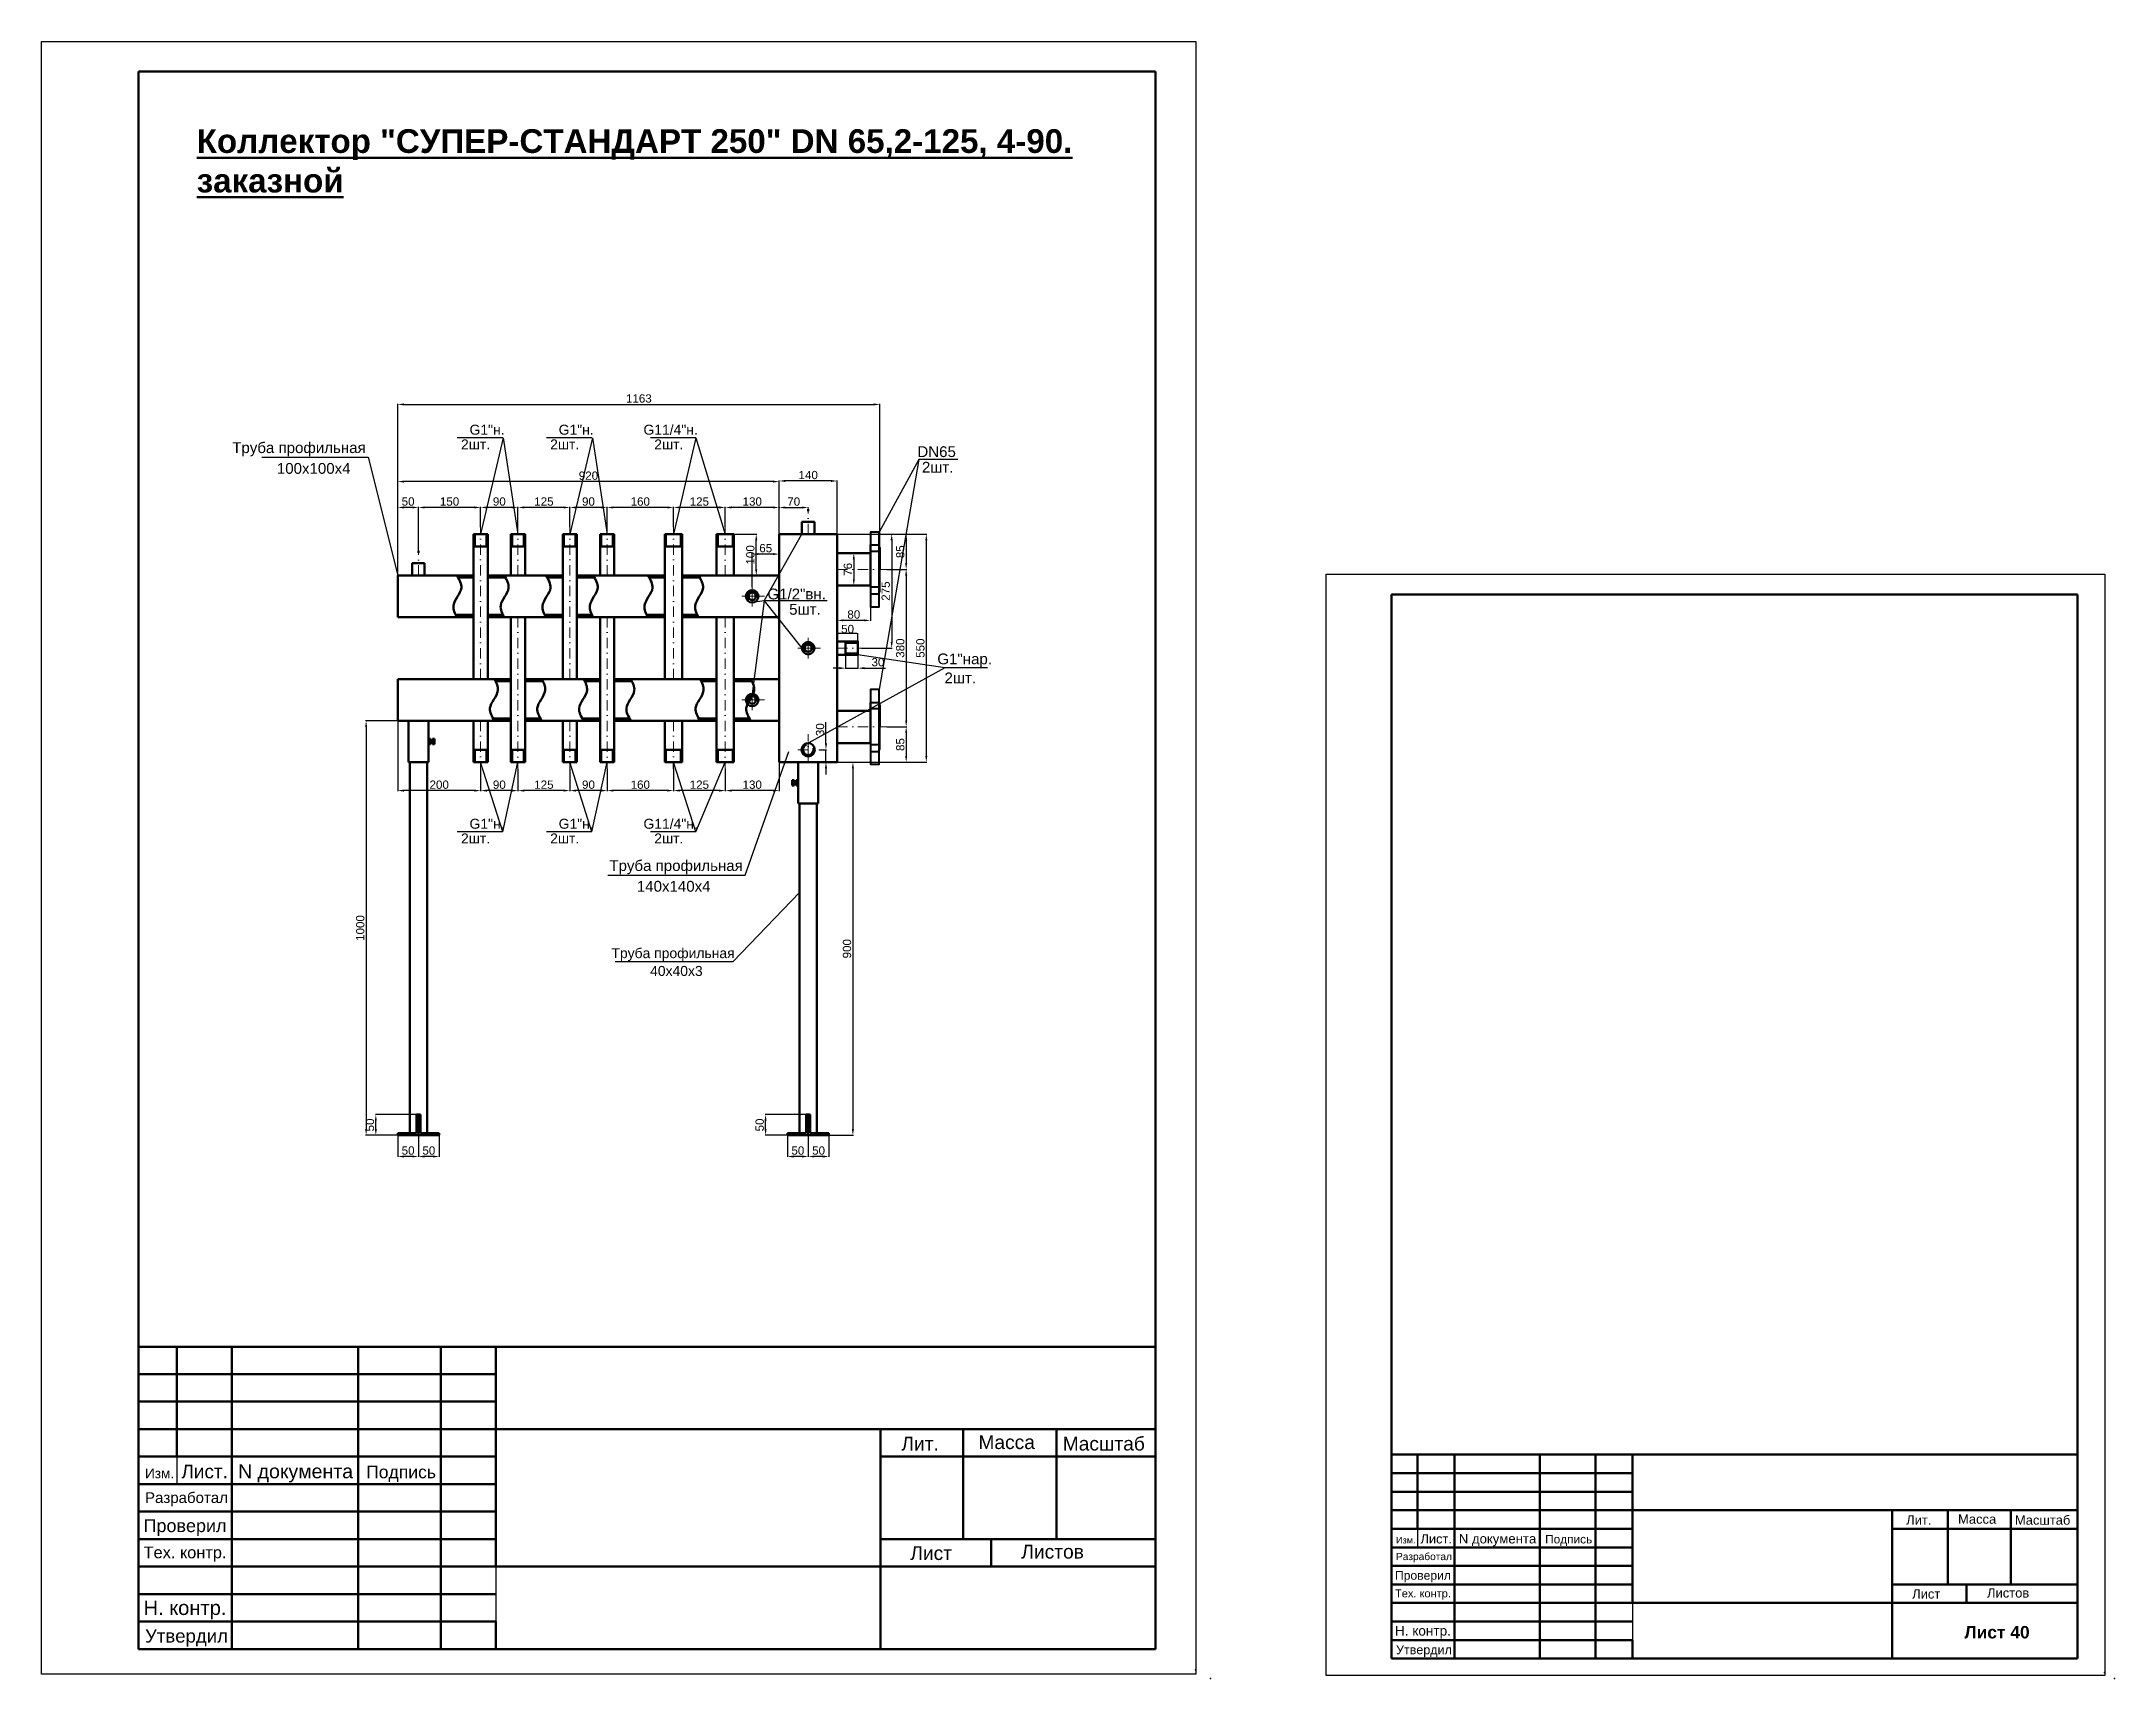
# Model space of a CAD drawing. Header units: millimetres. Extents: x -4619 to 2878, y -9624 to -3112.
# Drawn here: x -4619 to 381, y -9624 to -5676 of the extents above; entities that cross this region are included whole.
import ezdxf
from ezdxf.enums import TextEntityAlignment as Align

# ---------------------------------------------------------------- set-up
doc = ezdxf.new("R2010")
doc.units = ezdxf.units.MM
doc.header["$LTSCALE"] = 99.9
doc.linetypes.add('DASHDOT2', pattern=[0.5, 0.25, -0.125, 0, -0.125])
for name, color, linetype, lineweight in [('осевой', 10, 'DASHDOT2', 15), ('основной', 7, 'Continuous', 50), ('размерный', 160, 'Continuous', 25), ('Тело', 7, 'Continuous', 50), ('Фланец', 7, 'Continuous', 40)]:
    doc.layers.add(name, color=color, linetype=linetype, lineweight=lineweight)
doc.styles.get("Standard").update_dxf_attribs({"font": 'arial.ttf', "height": 20})
doc.dimstyles.new('ISO-25', dxfattribs={"dimtxt": 2.5, "dimasz": 2.5, "dimexe": 1.25, "dimexo": 0.625, "dimtad": 1, "dimtxsty": 'Standard', "dimcen": 2.5, "dimadec": 0, "dimazin": 0, "dimtfac": 1, "dimtmove": 0, "dimatfit": 3, "dimfxl": 1, "dimarcsym": 0})
doc.dimstyles.new('Копия ISO-25', dxfattribs={"dimtxt": 20, "dimasz": 15, "dimexe": 1.249, "dimexo": 0, "dimgap": 4, "dimtad": 1, "dimdec": 0, "dimtxsty": 'Standard', "dimcen": 0, "dimclrd": 256, "dimclre": 256, "dimclrt": 256, "dimadec": 0, "dimazin": 0, "dimtfac": 1, "dimtdec": 0, "dimtmove": 0, "dimatfit": 3, "dimfxl": 1, "dimlwd": -1, "dimlwe": -1, "dimarcsym": 0})

msp = doc.modelspace()

# ---------------------------------------------------------------- texts
at = {"layer": 'основной', "attachment_point": 1}
for s, insert, char_height, width in [('{\\fArial|b1|i0|c204|p34;\\LКоллектор "СУПЕР-СТАНДАРТ 250" DN 65,2-125, 4-90.\\Pзаказной                                    }', (-4244.709, -5887.34), 57.2, 2251.65213), ('{\\fArial|b1|i0|c204|p34;Лист 40}', (18.895, -9497.367), 30, 248.3609)]:
    msp.add_mtext(s, dxfattribs=dict(at, insert=insert, char_height=char_height, width=width))
at = {"layer": 'размерный', "attachment_point": 3}
for s, insert, char_height, width in [('G1"н.', (-3502.183, -6600.112), 24, 173.12394), ('G1"н.', (-3287.183, -6600.112), 24, 173.12394), ('G11/4"н.', (-3036.084, -6600.112), 24, 173.12394), ('Труба профильная', (-3837.068, -6642.401), 26, 522.73389), ('2шт{\\fArial|b0|i0|c238|p34;.}', (-3537.005, -6635.522), 24, 173.12394), ('2шт{\\fArial|b0|i0|c238|p34;.}', (-3322.005, -6635.522), 24, 173.12394), ('2шт{\\fArial|b0|i0|c238|p34;.}', (-3070.906, -6635.522), 24, 173.12394), ('100х100х4', (-3873.629, -6692.428), 26, 342.00142), ('DN65', (-2413.635, -6652.023), 26, 125.69273), ('2шт.', (-2419.508, -6689.512), 26, 101.97712), ('G1/2"вн.', (-2727.033, -6995.347), 26, 173.12394), ('5шт.', (-2739.693, -7032.328), 26, 101.97712), ('G1"нар.', (-2326.496, -7151.86), 26, 173.12394), ('2шт.', (-2365.047, -7197.685), 26, 101.97712), ('G11/4"н.', (-3036.084, -7550.495), 24, 173.12394), ('2шт{\\fArial|b0|i0|c238|p34;.}', (-3537.005, -7585.905), 24, 173.12394), ('G1"н.', (-3502.183, -7550.495), 24, 173.12394), ('2шт{\\fArial|b0|i0|c238|p34;.}', (-3322.005, -7585.905), 24, 173.12394), ('G1"н.', (-3287.183, -7550.495), 24, 173.12394), ('2шт{\\fArial|b0|i0|c238|p34;.}', (-3070.906, -7585.905), 24, 173.12394), ('Труба профильная', (-2927.516, -7650.299), 26, 522.73389), ('140х140х4', (-3005.37, -7700.326), 26, 342.00142), ('Труба профильная', (-2947.204, -7862.57), 24, 571.00455), ('40х40х3', (-3024.337, -7905.44), 24, 249.97898)]:
    msp.add_mtext(s, dxfattribs=dict(at, insert=insert, char_height=char_height, width=width))

# ---------------------------------------------------------------- blocks, each defined once
blk = doc.blocks.new('Рамка')
for p, q in [((-172.64, 130.44), (-172.64, 427.44)), ((-172.64, 427.44), (37.36, 427.44)), ((37.36, 427.44), (37.36, 130.44)), ((-20, 190), (-5, 190)), ((-5, 190), (12, 190)), ((30, 135), (30, 190)), ((-90, 175), (-20, 175)), ((-20, 175), (-5, 175)), ((-5, 160), (-5, 175)), ((-148.04, 169.83), (-148.04, 164.96)), ((-20, 155), (-19.89, 155)), ((-19.89, 155), (0.11, 155)), ((-5, 155), (0, 155)), ((-5, 155), (0, 155)), ((-90, 150), (-90, 145)), ((-90, 145), (-90, 145)), ((-90, 145), (-90, 140)), ((-90, 140), (-155, 140)), ((-90, 140), (-155, 140)), ((-90, 140), (-155, 140)), ((30, 135), (30, 140)), ((-155, 135), (-95, 135)), ((30, 135), (30, 135)), ((30, 135), (30, 135)), ((37.36, 130.44), (-172.64, 130.44))]:
    blk.add_line(p, q)
at = {"lineweight": 50}
for p, q in [((-155, 135), (-155, 422)), ((-155, 422), (30, 422)), ((30, 422), (30, 135)), ((30, 190), (-155, 190)), ((-155, 190), (-148, 190)), ((-148, 190), (-148, 170)), ((-148, 190), (-138, 190)), ((-138, 190), (-138, 135)), ((-138, 190), (-115, 190)), ((-115, 190), (-115, 135)), ((-115, 190), (-100, 190)), ((-100, 190), (-100, 135)), ((-100, 190), (-90, 190)), ((-90, 190), (-90, 150)), ((-90, 190), (-20, 190)), ((-90, 185), (-155, 185)), ((-90, 180), (-155, 180)), ((-148, 170), (-148, 180)), ((30, 175), (-155, 175)), ((-5, 175), (-155, 175)), ((-20, 160), (-20, 175)), ((-5, 175), (-5, 155)), ((12, 175), (12, 155)), ((-90, 170), (-155, 170)), ((30, 170), (-20, 170)), ((-90, 165), (-155, 165)), ((-90, 160), (-155, 160)), ((-20, 160), (-20, 135)), ((-90, 155), (-155, 155)), ((30, 155), (-20, 155)), ((0.11, 155), (0.11, 150)), ((-20, 150), (-155, 150)), ((-20, 150), (30, 150)), ((-90, 145), (-155, 145)), ((-155, 140), (-90, 140)), ((-90, 140), (-90, 135)), ((30, 135), (-155, 135))]:
    blk.add_line(p, q, dxfattribs=at)
for p in [(37.32, 131.23), (40, 129.63)]:
    blk.add_point(p)
for s, height, p, p2 in [('Изм.', 1.768, (-153.8, 166.06), (-148.51, 166.06)), ('N документа', 2.5421, (-136.87, 166.06), (-115.96, 166.06)), ('Подпись', 2.285, (-113.58, 166.06), (-100.87, 166.06)), ('Разработал', 1.956, (-153.8, 161.56), (-138.72, 161.56)), ('Проверил', 2.339, (-154.07, 156.27), (-138.98, 156.27)), ('Тех. контр.', 2.1338, (-154.07, 151.51), (-138.98, 151.51)), ('Н. контр.', 2.624, (-154.07, 141.19), (-138.98, 141.19)), ('Утвердил', 2.42, (-153.8, 136.17), (-138.72, 136.17))]:
    blk.add_text(s, height=height).set_placement(p, p2, align=Align.ALIGNED)
blk.add_text('Лист.', height=2.474, dxfattribs=at).set_placement((-147.19, 166.06), (-138.72, 166.06), align=Align.ALIGNED)
at = {"char_height": 2.5, "attachment_point": 1}
for s, insert, width in [('Лит.', (-16.2, 173.61), 15.0765), ('Масса', (-2.2, 173.87), 16.6918), ('Масштаб', (13.14, 173.61), 18.038), ('Лист', (-14.59, 153.69), 18.8456), ('Листов', (5.61, 153.96), 29.3453)]:
    blk.add_mtext(s, dxfattribs=dict(at, insert=insert, width=width))
blk = doc.blocks.new('*D31')
at = {"layer": 'Defpoints', "color": 0, "transparency": 16777216}
for p in [(-2699.8, -7103.8), (-2699.8, -7122.9), (-2649.8, -7122.9)]:
    blk.add_point(p, dxfattribs=at)
at = {"layer": 'размерный', "color": 0, "lineweight": -2, "transparency": 16777216}
for p, q in [((-2699.8, -7122.3), (-2699.8, -7102.5)), ((-2652.3, -7103.8), (-2697.3, -7103.8)), ((-2649.8, -7122.3), (-2649.8, -7102.5))]:
    blk.add_line(p, q, dxfattribs=at)
at = {"layer": 'размерный', "color": 0, "transparency": 16777216}
for points in [[(-2697.3, -7103.4), (-2697.3, -7104.2), (-2699.8, -7103.8)], [(-2652.3, -7103.4), (-2652.3, -7104.2), (-2649.8, -7103.8)]]:
    blk.add_solid(points, dxfattribs=at)
at = {"layer": 'размерный', "color": 0, "transparency": 16777216, "insert": (-2674.8, -7092.9), "char_height": 20, "attachment_point": 5}
blk.add_mtext('50', dxfattribs=at)
blk = doc.blocks.new('*D32')
at = {"layer": 'Defpoints', "color": 0, "transparency": 16777216}
for p in [(-2769.8, -8313.9), (-2719.8, -8313.9), (-2769.8, -8365)]:
    blk.add_point(p, dxfattribs=at)
at = {"layer": 'размерный', "transparency": 16777216}
for p, q in [((-2769.8, -8313.9), (-2769.8, -8366.2)), ((-2719.8, -8313.9), (-2719.8, -8366.2)), ((-2734.8, -8365), (-2754.8, -8365))]:
    blk.add_line(p, q, dxfattribs=at)
for points in [[(-2754.8, -8362.5), (-2754.8, -8367.5), (-2769.8, -8365)], [(-2734.8, -8362.5), (-2734.8, -8367.5), (-2719.8, -8365)]]:
    blk.add_solid(points, dxfattribs=at)
at = {"layer": 'размерный', "transparency": 16777216, "insert": (-2744.8, -8350.7), "char_height": 20, "attachment_point": 5}
blk.add_mtext('50', dxfattribs=at)
blk = doc.blocks.new('*D33')
at = {"layer": 'Defpoints', "color": 0, "transparency": 16777216}
for p in [(-2819.8, -8313.9), (-2769.8, -8313.9), (-2819.8, -8365)]:
    blk.add_point(p, dxfattribs=at)
at = {"layer": 'размерный', "transparency": 16777216}
for p, q in [((-2819.8, -8313.9), (-2819.8, -8366.2)), ((-2769.8, -8313.9), (-2769.8, -8366.2)), ((-2784.8, -8365), (-2804.8, -8365))]:
    blk.add_line(p, q, dxfattribs=at)
for points in [[(-2804.8, -8362.5), (-2804.8, -8367.5), (-2819.8, -8365)], [(-2784.8, -8362.5), (-2784.8, -8367.5), (-2769.8, -8365)]]:
    blk.add_solid(points, dxfattribs=at)
at = {"layer": 'размерный', "transparency": 16777216, "insert": (-2794.8, -8350.7), "char_height": 20, "attachment_point": 5}
blk.add_mtext('50', dxfattribs=at)
blk = doc.blocks.new('*D34')
at = {"layer": 'Defpoints', "color": 0, "transparency": 16777216}
for p in [(-2872.6, -8263.9), (-2774.8, -8263.9), (-2819.8, -8313.9)]:
    blk.add_point(p, dxfattribs=at)
at = {"layer": 'размерный', "transparency": 16777216}
for p, q in [((-2774.8, -8263.9), (-2873.8, -8263.9)), ((-2872.6, -8298.9), (-2872.6, -8278.9)), ((-2819.8, -8313.9), (-2873.8, -8313.9))]:
    blk.add_line(p, q, dxfattribs=at)
for points in [[(-2875.1, -8278.9), (-2870.1, -8278.9), (-2872.6, -8263.9)], [(-2875.1, -8298.9), (-2870.1, -8298.9), (-2872.6, -8313.9)]]:
    blk.add_solid(points, dxfattribs=at)
at = {"layer": 'размерный', "transparency": 16777216, "insert": (-2886.8, -8288.9), "char_height": 20, "attachment_point": 5, "rotation": 90}
blk.add_mtext('50', dxfattribs=at)
blk = doc.blocks.new('*D35')
at = {"layer": 'Defpoints', "color": 0, "transparency": 16777216}
for p in [(-3709.8, -8313.9), (-3659.8, -8313.9), (-3709.8, -8365)]:
    blk.add_point(p, dxfattribs=at)
at = {"layer": 'размерный', "transparency": 16777216}
for p, q in [((-3709.8, -8313.9), (-3709.8, -8366.2)), ((-3659.8, -8313.9), (-3659.8, -8366.2)), ((-3674.8, -8365), (-3694.8, -8365))]:
    blk.add_line(p, q, dxfattribs=at)
for points in [[(-3694.8, -8362.5), (-3694.8, -8367.5), (-3709.8, -8365)], [(-3674.8, -8362.5), (-3674.8, -8367.5), (-3659.8, -8365)]]:
    blk.add_solid(points, dxfattribs=at)
at = {"layer": 'размерный', "transparency": 16777216, "insert": (-3684.8, -8350.7), "char_height": 20, "attachment_point": 5}
blk.add_mtext('50', dxfattribs=at)
blk = doc.blocks.new('*D36')
at = {"layer": 'Defpoints', "color": 0, "transparency": 16777216}
for p in [(-3759.8, -8313.9), (-3709.8, -8313.9), (-3759.8, -8365)]:
    blk.add_point(p, dxfattribs=at)
at = {"layer": 'размерный', "transparency": 16777216}
for p, q in [((-3759.8, -8313.9), (-3759.8, -8366.2)), ((-3709.8, -8313.9), (-3709.8, -8366.2)), ((-3724.8, -8365), (-3744.8, -8365))]:
    blk.add_line(p, q, dxfattribs=at)
for points in [[(-3744.8, -8362.5), (-3744.8, -8367.5), (-3759.8, -8365)], [(-3724.8, -8362.5), (-3724.8, -8367.5), (-3709.8, -8365)]]:
    blk.add_solid(points, dxfattribs=at)
at = {"layer": 'размерный', "transparency": 16777216, "insert": (-3734.8, -8350.7), "char_height": 20, "attachment_point": 5}
blk.add_mtext('50', dxfattribs=at)
blk = doc.blocks.new('*D37')
at = {"layer": 'Defpoints', "color": 0, "transparency": 16777216}
for p in [(-3812.6, -8263.9), (-3714.8, -8263.9), (-3759.8, -8313.9)]:
    blk.add_point(p, dxfattribs=at)
at = {"layer": 'размерный', "transparency": 16777216}
for p, q in [((-3714.8, -8263.9), (-3813.8, -8263.9)), ((-3812.6, -8298.9), (-3812.6, -8278.9)), ((-3759.8, -8313.9), (-3813.8, -8313.9))]:
    blk.add_line(p, q, dxfattribs=at)
for points in [[(-3815.1, -8278.9), (-3810.1, -8278.9), (-3812.6, -8263.9)], [(-3815.1, -8298.9), (-3810.1, -8298.9), (-3812.6, -8313.9)]]:
    blk.add_solid(points, dxfattribs=at)
at = {"layer": 'размерный', "transparency": 16777216, "insert": (-3826.8, -8288.9), "char_height": 20, "attachment_point": 5, "rotation": 90}
blk.add_mtext('50', dxfattribs=at)
blk = doc.blocks.new('*D38')
at = {"layer": 'Defpoints', "color": 0, "transparency": 16777216}
for p in [(-2699.8, -6863.9), (-2580.5, -6948.9), (-2533.5, -6948.9)]:
    blk.add_point(p, dxfattribs=at)
at = {"layer": 'размерный', "transparency": 16777216}
for p, q in [((-2699.8, -6863.9), (-2532.3, -6863.9)), ((-2533.5, -6878.9), (-2533.5, -6933.9)), ((-2580.5, -6948.9), (-2532.3, -6948.9))]:
    blk.add_line(p, q, dxfattribs=at)
for points in [[(-2536, -6878.9), (-2531, -6878.9), (-2533.5, -6863.9)], [(-2536, -6933.9), (-2531, -6933.9), (-2533.5, -6948.9)]]:
    blk.add_solid(points, dxfattribs=at)
at = {"layer": 'размерный', "transparency": 16777216, "insert": (-2547.7, -6906.4), "char_height": 20, "attachment_point": 5, "rotation": 90}
blk.add_mtext('85', dxfattribs=at)
blk = doc.blocks.new('*D39')
at = {"layer": 'Defpoints', "color": 0, "transparency": 16777216}
for p in [(-2580.5, -6948.9), (-2580.5, -7328.9), (-2533.5, -7328.9)]:
    blk.add_point(p, dxfattribs=at)
at = {"layer": 'размерный', "transparency": 16777216}
for p, q in [((-2580.5, -6948.9), (-2532.3, -6948.9)), ((-2533.5, -6963.9), (-2533.5, -7313.9)), ((-2580.5, -7328.9), (-2532.3, -7328.9))]:
    blk.add_line(p, q, dxfattribs=at)
for points in [[(-2536, -6963.9), (-2531, -6963.9), (-2533.5, -6948.9)], [(-2536, -7313.9), (-2531, -7313.9), (-2533.5, -7328.9)]]:
    blk.add_solid(points, dxfattribs=at)
at = {"layer": 'размерный', "transparency": 16777216, "insert": (-2547.8, -7138.9), "char_height": 20, "attachment_point": 5, "rotation": 90}
blk.add_mtext('380', dxfattribs=at)
blk = doc.blocks.new('*D40')
at = {"layer": 'Defpoints', "color": 0, "transparency": 16777216}
for p in [(-2580.5, -7328.9), (-2699.8, -7413.9), (-2533.5, -7413.9)]:
    blk.add_point(p, dxfattribs=at)
at = {"layer": 'размерный', "transparency": 16777216}
for p, q in [((-2580.5, -7328.9), (-2532.3, -7328.9)), ((-2533.5, -7343.9), (-2533.5, -7398.9)), ((-2699.8, -7413.9), (-2532.3, -7413.9))]:
    blk.add_line(p, q, dxfattribs=at)
for points in [[(-2536, -7343.9), (-2531, -7343.9), (-2533.5, -7328.9)], [(-2536, -7398.9), (-2531, -7398.9), (-2533.5, -7413.9)]]:
    blk.add_solid(points, dxfattribs=at)
at = {"layer": 'размерный', "transparency": 16777216, "insert": (-2547.7, -7371.4), "char_height": 20, "attachment_point": 5, "rotation": 90}
blk.add_mtext('85', dxfattribs=at)
blk = doc.blocks.new('*D41')
at = {"layer": 'Defpoints', "color": 0, "transparency": 16777216}
for p in [(-2699.8, -6863.9), (-2641.4, -7138.9), (-2568.5, -7138.9)]:
    blk.add_point(p, dxfattribs=at)
at = {"layer": 'размерный', "transparency": 16777216}
for p, q in [((-2699.8, -6863.9), (-2567.3, -6863.9)), ((-2568.5, -6878.9), (-2568.5, -7123.9)), ((-2641.4, -7138.9), (-2567.3, -7138.9))]:
    blk.add_line(p, q, dxfattribs=at)
for points in [[(-2571, -6878.9), (-2566, -6878.9), (-2568.5, -6863.9)], [(-2571, -7123.9), (-2566, -7123.9), (-2568.5, -7138.9)]]:
    blk.add_solid(points, dxfattribs=at)
at = {"layer": 'размерный', "transparency": 16777216, "insert": (-2582.8, -7001.4), "char_height": 20, "attachment_point": 5, "rotation": 90}
blk.add_mtext('275', dxfattribs=at)
blk = doc.blocks.new('*D42')
at = {"layer": 'Defpoints', "color": 0, "transparency": 16777216}
for p in [(-2699.8, -6987.9), (-2619.8, -7038.9), (-2699.8, -7072)]:
    blk.add_point(p, dxfattribs=at)
at = {"layer": 'размерный', "transparency": 16777216}
for p, q in [((-2699.8, -6987.9), (-2699.8, -7073.2)), ((-2619.8, -7038.9), (-2619.8, -7073.2)), ((-2634.8, -7072), (-2684.8, -7072))]:
    blk.add_line(p, q, dxfattribs=at)
for points in [[(-2684.8, -7069.5), (-2684.8, -7074.5), (-2699.8, -7072)], [(-2634.8, -7069.5), (-2634.8, -7074.5), (-2619.8, -7072)]]:
    blk.add_solid(points, dxfattribs=at)
at = {"layer": 'размерный', "transparency": 16777216, "insert": (-2659.8, -7057.8), "char_height": 20, "attachment_point": 5}
blk.add_mtext('80', dxfattribs=at)
blk = doc.blocks.new('*D43')
at = {"layer": 'Defpoints', "color": 0, "transparency": 16777216}
for p in [(-2699.8, -6909.9), (-2699.8, -6987.9), (-2659.8, -6987.9)]:
    blk.add_point(p, dxfattribs=at)
at = {"layer": 'размерный', "transparency": 16777216}
for p, q in [((-2699.8, -6909.9), (-2658.6, -6909.9)), ((-2659.8, -6924.9), (-2659.8, -6972.9)), ((-2699.8, -6987.9), (-2658.6, -6987.9))]:
    blk.add_line(p, q, dxfattribs=at)
for points in [[(-2662.3, -6924.9), (-2657.3, -6924.9), (-2659.8, -6909.9)], [(-2662.3, -6972.9), (-2657.3, -6972.9), (-2659.8, -6987.9)]]:
    blk.add_solid(points, dxfattribs=at)
at = {"layer": 'размерный', "transparency": 16777216, "insert": (-2674.1, -6948.9), "char_height": 20, "attachment_point": 5, "rotation": 90}
blk.add_mtext('76', dxfattribs=at)
blk = doc.blocks.new('*D44')
at = {"layer": 'Defpoints', "color": 0, "transparency": 16777216}
for p in [(-2679.8, -7154.9), (-2649.8, -7154.9), (-2649.8, -7187.2)]:
    blk.add_point(p, dxfattribs=at)
at = {"layer": 'размерный', "transparency": 16777216}
for p, q in [((-2694.8, -7187.2), (-2709.8, -7187.2)), ((-2679.8, -7154.9), (-2679.8, -7188.4)), ((-2679.8, -7187.2), (-2649.8, -7187.2)), ((-2649.8, -7154.9), (-2649.8, -7188.4)), ((-2634.8, -7187.2), (-2583.3, -7187.2))]:
    blk.add_line(p, q, dxfattribs=at)
for points in [[(-2694.8, -7184.7), (-2694.8, -7189.7), (-2679.8, -7187.2)], [(-2634.8, -7184.7), (-2634.8, -7189.7), (-2649.8, -7187.2)]]:
    blk.add_solid(points, dxfattribs=at)
at = {"layer": 'размерный', "transparency": 16777216, "insert": (-2601.6, -7172.9), "char_height": 20, "attachment_point": 5}
blk.add_mtext('30', dxfattribs=at)
blk = doc.blocks.new('*D45')
at = {"layer": 'Defpoints', "color": 0, "transparency": 16777216}
for p in [(-2742.6, -7383.9), (-2726.9, -7383.9), (-2745.8, -7413.9)]:
    blk.add_point(p, dxfattribs=at)
at = {"layer": 'размерный', "transparency": 16777216}
for p, q in [((-2726.9, -7368.9), (-2726.9, -7317.3)), ((-2742.6, -7383.9), (-2725.6, -7383.9)), ((-2726.9, -7413.9), (-2726.9, -7383.9)), ((-2745.8, -7413.9), (-2725.6, -7413.9)), ((-2726.9, -7428.9), (-2726.9, -7443.9))]:
    blk.add_line(p, q, dxfattribs=at)
for points in [[(-2729.4, -7368.9), (-2724.4, -7368.9), (-2726.9, -7383.9)], [(-2729.4, -7428.9), (-2724.4, -7428.9), (-2726.9, -7413.9)]]:
    blk.add_solid(points, dxfattribs=at)
at = {"layer": 'размерный', "transparency": 16777216, "insert": (-2741.1, -7335.6), "char_height": 20, "attachment_point": 5, "rotation": 90}
blk.add_mtext('30', dxfattribs=at)
blk = doc.blocks.new('*D46')
at = {"layer": 'Defpoints', "color": 0, "transparency": 16777216}
for p in [(-2839.8, -6798.6), (-2769.8, -6799.8), (-2769.8, -6799.8)]:
    blk.add_point(p, dxfattribs=at)
at = {"layer": 'размерный', "transparency": 16777216}
for p, q in [((-2839.8, -6798.6), (-2839.8, -6801)), ((-2824.8, -6799.8), (-2784.8, -6799.8)), ((-2769.8, -6799.8), (-2769.8, -6798.5))]:
    blk.add_line(p, q, dxfattribs=at)
for points in [[(-2824.8, -6797.3), (-2824.8, -6802.3), (-2839.8, -6799.8)], [(-2784.8, -6797.3), (-2784.8, -6802.3), (-2769.8, -6799.8)]]:
    blk.add_solid(points, dxfattribs=at)
at = {"layer": 'размерный', "transparency": 16777216, "insert": (-2804.8, -6785.5), "char_height": 20, "attachment_point": 5}
blk.add_mtext('70', dxfattribs=at)
blk = doc.blocks.new('*D28')
at = {"layer": 'Defpoints', "color": 0, "transparency": 16777216}
for p in [(-2699.8, -7413.9), (-2719.8, -8313.9), (-2662, -8313.9)]:
    blk.add_point(p, dxfattribs=at)
at = {"layer": 'размерный', "transparency": 16777216}
for p, q in [((-2699.8, -7413.9), (-2660.8, -7413.9)), ((-2662, -7428.9), (-2662, -8298.9)), ((-2719.8, -8313.9), (-2660.8, -8313.9))]:
    blk.add_line(p, q, dxfattribs=at)
for points in [[(-2664.5, -7428.9), (-2659.5, -7428.9), (-2662, -7413.9)], [(-2664.5, -8298.9), (-2659.5, -8298.9), (-2662, -8313.9)]]:
    blk.add_solid(points, dxfattribs=at)
at = {"layer": 'размерный', "transparency": 16777216, "insert": (-2676.2, -7863.9), "char_height": 20, "attachment_point": 5, "rotation": 90}
blk.add_mtext('900', dxfattribs=at)
blk = doc.blocks.new('*D29')
at = {"layer": 'Defpoints', "color": 0, "transparency": 16777216}
for p in [(-2839.8, -6735.7), (-2839.8, -6863.9), (-2699.8, -6863.9)]:
    blk.add_point(p, dxfattribs=at)
at = {"layer": 'размерный', "transparency": 16777216}
for p, q in [((-2839.8, -6863.9), (-2839.8, -6734.4)), ((-2714.8, -6735.7), (-2824.8, -6735.7)), ((-2699.8, -6863.9), (-2699.8, -6734.4))]:
    blk.add_line(p, q, dxfattribs=at)
for points in [[(-2824.8, -6733.2), (-2824.8, -6738.2), (-2839.8, -6735.7)], [(-2714.8, -6733.2), (-2714.8, -6738.2), (-2699.8, -6735.7)]]:
    blk.add_solid(points, dxfattribs=at)
at = {"layer": 'размерный', "transparency": 16777216, "insert": (-2769.8, -6721.5), "char_height": 20, "attachment_point": 5}
blk.add_mtext('140', dxfattribs=at)
blk = doc.blocks.new('*D47')
at = {"layer": 'Defpoints', "color": 0, "transparency": 16777216}
for p in [(-3733.8, -7313.9), (-3836, -8313.9), (-3759.8, -8313.9)]:
    blk.add_point(p, dxfattribs=at)
at = {"layer": 'размерный', "transparency": 16777216}
for p, q in [((-3733.8, -7313.9), (-3837.2, -7313.9)), ((-3836, -7328.9), (-3836, -8298.9)), ((-3759.8, -8313.9), (-3837.2, -8313.9))]:
    blk.add_line(p, q, dxfattribs=at)
for points in [[(-3838.5, -7328.9), (-3833.5, -7328.9), (-3836, -7313.9)], [(-3838.5, -8298.9), (-3833.5, -8298.9), (-3836, -8313.9)]]:
    blk.add_solid(points, dxfattribs=at)
at = {"layer": 'размерный', "transparency": 16777216, "insert": (-3850.2, -7813.9), "char_height": 20, "attachment_point": 5, "rotation": 90}
blk.add_mtext('1000', dxfattribs=at)
blk = doc.blocks.new('*D48')
at = {"layer": 'Defpoints', "color": 0, "transparency": 16777216}
for p in [(-2904.8, -6912), (-2904.8, -6991.5), (-2839.8, -6963.9)]:
    blk.add_point(p, dxfattribs=at)
at = {"layer": 'размерный', "transparency": 16777216}
for p, q in [((-2904.8, -6991.5), (-2904.8, -6910.7)), ((-2854.8, -6912), (-2889.8, -6912)), ((-2839.8, -6963.9), (-2839.8, -6910.7))]:
    blk.add_line(p, q, dxfattribs=at)
for points in [[(-2889.8, -6909.5), (-2889.8, -6914.5), (-2904.8, -6912)], [(-2854.8, -6909.5), (-2854.8, -6914.5), (-2839.8, -6912)]]:
    blk.add_solid(points, dxfattribs=at)
at = {"layer": 'размерный', "transparency": 16777216, "insert": (-2872.3, -6897.8), "char_height": 20, "attachment_point": 5}
blk.add_mtext('65', dxfattribs=at)
blk = doc.blocks.new('*D30')
at = {"layer": 'Defpoints', "color": 0, "transparency": 16777216}
for p in [(-2699.8, -6863.9), (-2699.8, -7413.9), (-2485, -7413.9)]:
    blk.add_point(p, dxfattribs=at)
at = {"layer": 'размерный', "transparency": 16777216}
for p, q in [((-2699.8, -6863.9), (-2483.7, -6863.9)), ((-2485, -6878.9), (-2485, -7398.9)), ((-2699.8, -7413.9), (-2483.7, -7413.9))]:
    blk.add_line(p, q, dxfattribs=at)
for points in [[(-2487.5, -6878.9), (-2482.5, -6878.9), (-2485, -6863.9)], [(-2487.5, -7398.9), (-2482.5, -7398.9), (-2485, -7413.9)]]:
    blk.add_solid(points, dxfattribs=at)
at = {"layer": 'размерный', "transparency": 16777216, "insert": (-2499.2, -7138.9), "char_height": 20, "attachment_point": 5, "rotation": 90}
blk.add_mtext('550', dxfattribs=at)
blk = doc.blocks.new('*D50')
at = {"layer": 'Defpoints', "color": 0, "transparency": 16777216}
for p in [(-2951.8, -6863.9), (-2895.1, -6863.9), (-2948.8, -6963.9)]:
    blk.add_point(p, dxfattribs=at)
at = {"layer": 'размерный', "transparency": 16777216}
for p, q in [((-2951.8, -6863.9), (-2893.9, -6863.9)), ((-2895.1, -6948.9), (-2895.1, -6878.9)), ((-2948.8, -6963.9), (-2893.9, -6963.9))]:
    blk.add_line(p, q, dxfattribs=at)
for points in [[(-2897.6, -6878.9), (-2892.6, -6878.9), (-2895.1, -6863.9)], [(-2897.6, -6948.9), (-2892.6, -6948.9), (-2895.1, -6963.9)]]:
    blk.add_solid(points, dxfattribs=at)
at = {"layer": 'размерный', "transparency": 16777216, "insert": (-2909.3, -6913.9), "char_height": 20, "attachment_point": 5, "rotation": 90}
blk.add_mtext('100', dxfattribs=at)
blk = doc.blocks.new('*D63')
at = {"layer": 'Defpoints', "color": 0, "transparency": 16777216}
for p in [(-2596.8, -6551.1), (-2596.8, -6948.9), (-3759.8, -6963.9)]:
    blk.add_point(p, dxfattribs=at)
at = {"layer": 'размерный', "transparency": 16777216}
for p, q in [((-3759.8, -6963.9), (-3759.8, -6549.8)), ((-2596.8, -6948.9), (-2596.8, -6549.8)), ((-3744.8, -6551.1), (-2611.8, -6551.1))]:
    blk.add_line(p, q, dxfattribs=at)
for points in [[(-3744.8, -6548.6), (-3744.8, -6553.6), (-3759.8, -6551.1)], [(-2611.8, -6548.6), (-2611.8, -6553.6), (-2596.8, -6551.1)]]:
    blk.add_solid(points, dxfattribs=at)
at = {"layer": 'размерный', "transparency": 16777216, "insert": (-3178.3, -6536.9), "char_height": 20, "attachment_point": 5}
blk.add_mtext('1163', dxfattribs=at)
blk = doc.blocks.new('*D64')
at = {"layer": 'Defpoints', "color": 0, "transparency": 16777216}
for p in [(-2969.8, -7430.4), (-2839.8, -7413.9), (-2969.8, -7482.5)]:
    blk.add_point(p, dxfattribs=at)
at = {"layer": 'размерный', "transparency": 16777216}
for p, q in [((-2969.8, -7430.4), (-2969.8, -7483.8)), ((-2839.8, -7413.9), (-2839.8, -7483.8)), ((-2854.8, -7482.5), (-2954.8, -7482.5))]:
    blk.add_line(p, q, dxfattribs=at)
for points in [[(-2954.8, -7480), (-2954.8, -7485), (-2969.8, -7482.5)], [(-2854.8, -7480), (-2854.8, -7485), (-2839.8, -7482.5)]]:
    blk.add_solid(points, dxfattribs=at)
at = {"layer": 'размерный', "transparency": 16777216, "insert": (-2904.8, -7468.3), "char_height": 20, "attachment_point": 5}
blk.add_mtext('130', dxfattribs=at)
blk = doc.blocks.new('*D65')
at = {"layer": 'Defpoints', "color": 0, "transparency": 16777216}
for p in [(-3094.8, -7430.4), (-2969.8, -7430.4), (-3094.8, -7482.5)]:
    blk.add_point(p, dxfattribs=at)
at = {"layer": 'размерный', "transparency": 16777216}
for p, q in [((-3094.8, -7430.4), (-3094.8, -7483.8)), ((-2969.8, -7430.4), (-2969.8, -7483.8)), ((-2984.8, -7482.5), (-3079.8, -7482.5))]:
    blk.add_line(p, q, dxfattribs=at)
for points in [[(-3079.8, -7480), (-3079.8, -7485), (-3094.8, -7482.5)], [(-2984.8, -7480), (-2984.8, -7485), (-2969.8, -7482.5)]]:
    blk.add_solid(points, dxfattribs=at)
at = {"layer": 'размерный', "transparency": 16777216, "insert": (-3032.3, -7468.3), "char_height": 20, "attachment_point": 5}
blk.add_mtext('125', dxfattribs=at)
blk = doc.blocks.new('*D66')
at = {"layer": 'Defpoints', "color": 0, "transparency": 16777216}
for p in [(-3254.8, -7430.4), (-3094.8, -7430.4), (-3254.8, -7482.5)]:
    blk.add_point(p, dxfattribs=at)
at = {"layer": 'размерный', "transparency": 16777216}
for p, q in [((-3254.8, -7430.4), (-3254.8, -7483.8)), ((-3094.8, -7430.4), (-3094.8, -7483.8)), ((-3109.8, -7482.5), (-3239.8, -7482.5))]:
    blk.add_line(p, q, dxfattribs=at)
for points in [[(-3239.8, -7480), (-3239.8, -7485), (-3254.8, -7482.5)], [(-3109.8, -7480), (-3109.8, -7485), (-3094.8, -7482.5)]]:
    blk.add_solid(points, dxfattribs=at)
at = {"layer": 'размерный', "transparency": 16777216, "insert": (-3174.8, -7468.3), "char_height": 20, "attachment_point": 5}
blk.add_mtext('160', dxfattribs=at)
blk = doc.blocks.new('*D67')
at = {"layer": 'Defpoints', "color": 0, "transparency": 16777216}
for p in [(-3344.8, -7430.4), (-3254.8, -7430.4), (-3344.8, -7482.5)]:
    blk.add_point(p, dxfattribs=at)
at = {"layer": 'размерный', "transparency": 16777216}
for p, q in [((-3344.8, -7430.4), (-3344.8, -7483.8)), ((-3254.8, -7430.4), (-3254.8, -7483.8)), ((-3269.8, -7482.5), (-3329.8, -7482.5))]:
    blk.add_line(p, q, dxfattribs=at)
for points in [[(-3329.8, -7480), (-3329.8, -7485), (-3344.8, -7482.5)], [(-3269.8, -7480), (-3269.8, -7485), (-3254.8, -7482.5)]]:
    blk.add_solid(points, dxfattribs=at)
at = {"layer": 'размерный', "transparency": 16777216, "insert": (-3299.8, -7468.3), "char_height": 20, "attachment_point": 5}
blk.add_mtext('90', dxfattribs=at)
blk = doc.blocks.new('*D68')
at = {"layer": 'Defpoints', "color": 0, "transparency": 16777216}
for p in [(-3469.8, -7430.4), (-3344.8, -7430.4), (-3469.8, -7482.5)]:
    blk.add_point(p, dxfattribs=at)
at = {"layer": 'размерный', "transparency": 16777216}
for p, q in [((-3469.8, -7430.4), (-3469.8, -7483.8)), ((-3344.8, -7430.4), (-3344.8, -7483.8)), ((-3359.8, -7482.5), (-3454.8, -7482.5))]:
    blk.add_line(p, q, dxfattribs=at)
for points in [[(-3454.8, -7480), (-3454.8, -7485), (-3469.8, -7482.5)], [(-3359.8, -7480), (-3359.8, -7485), (-3344.8, -7482.5)]]:
    blk.add_solid(points, dxfattribs=at)
at = {"layer": 'размерный', "transparency": 16777216, "insert": (-3407.3, -7468.3), "char_height": 20, "attachment_point": 5}
blk.add_mtext('125', dxfattribs=at)
blk = doc.blocks.new('*D69')
at = {"layer": 'Defpoints', "color": 0, "transparency": 16777216}
for p in [(-3559.8, -7430.4), (-3469.8, -7430.4), (-3559.8, -7482.5)]:
    blk.add_point(p, dxfattribs=at)
at = {"layer": 'размерный', "transparency": 16777216}
for p, q in [((-3559.8, -7430.4), (-3559.8, -7483.8)), ((-3469.8, -7430.4), (-3469.8, -7483.8)), ((-3484.8, -7482.5), (-3544.8, -7482.5))]:
    blk.add_line(p, q, dxfattribs=at)
for points in [[(-3544.8, -7480), (-3544.8, -7485), (-3559.8, -7482.5)], [(-3484.8, -7480), (-3484.8, -7485), (-3469.8, -7482.5)]]:
    blk.add_solid(points, dxfattribs=at)
at = {"layer": 'размерный', "transparency": 16777216, "insert": (-3514.8, -7468.3), "char_height": 20, "attachment_point": 5}
blk.add_mtext('90', dxfattribs=at)
blk = doc.blocks.new('*D70')
at = {"layer": 'Defpoints', "color": 0, "transparency": 16777216}
for p in [(-3759.8, -7313.9), (-3559.8, -7430.4), (-3759.8, -7482.5)]:
    blk.add_point(p, dxfattribs=at)
at = {"layer": 'размерный', "transparency": 16777216}
for p, q in [((-3759.8, -7313.9), (-3759.8, -7483.8)), ((-3559.8, -7430.4), (-3559.8, -7483.8)), ((-3574.8, -7482.5), (-3744.8, -7482.5))]:
    blk.add_line(p, q, dxfattribs=at)
for points in [[(-3744.8, -7480), (-3744.8, -7485), (-3759.8, -7482.5)], [(-3574.8, -7480), (-3574.8, -7485), (-3559.8, -7482.5)]]:
    blk.add_solid(points, dxfattribs=at)
at = {"layer": 'размерный', "transparency": 16777216, "insert": (-3659.8, -7468.3), "char_height": 20, "attachment_point": 5}
blk.add_mtext('200', dxfattribs=at)
blk = doc.blocks.new('*D71')
at = {"layer": 'Defpoints', "color": 0, "transparency": 16777216}
for p in [(-2969.8, -6799.6), (-2969.8, -6847.4), (-2839.8, -6863.9)]:
    blk.add_point(p, dxfattribs=at)
at = {"layer": 'размерный', "transparency": 16777216}
for p, q in [((-2969.8, -6847.4), (-2969.8, -6798.3)), ((-2854.8, -6799.6), (-2954.8, -6799.6)), ((-2839.8, -6863.9), (-2839.8, -6798.3))]:
    blk.add_line(p, q, dxfattribs=at)
for points in [[(-2954.8, -6797.1), (-2954.8, -6802.1), (-2969.8, -6799.6)], [(-2854.8, -6797.1), (-2854.8, -6802.1), (-2839.8, -6799.6)]]:
    blk.add_solid(points, dxfattribs=at)
at = {"layer": 'размерный', "transparency": 16777216, "insert": (-2904.8, -6785.4), "char_height": 20, "attachment_point": 5}
blk.add_mtext('130', dxfattribs=at)
blk = doc.blocks.new('*D72')
at = {"layer": 'Defpoints', "color": 0, "transparency": 16777216}
for p in [(-3094.8, -6799.6), (-3094.8, -6847.4), (-2969.8, -6847.4)]:
    blk.add_point(p, dxfattribs=at)
at = {"layer": 'размерный', "transparency": 16777216}
for p, q in [((-3094.8, -6847.4), (-3094.8, -6798.3)), ((-2984.8, -6799.6), (-3079.8, -6799.6)), ((-2969.8, -6847.4), (-2969.8, -6798.3))]:
    blk.add_line(p, q, dxfattribs=at)
for points in [[(-3079.8, -6797.1), (-3079.8, -6802.1), (-3094.8, -6799.6)], [(-2984.8, -6797.1), (-2984.8, -6802.1), (-2969.8, -6799.6)]]:
    blk.add_solid(points, dxfattribs=at)
at = {"layer": 'размерный', "transparency": 16777216, "insert": (-3032.3, -6785.4), "char_height": 20, "attachment_point": 5}
blk.add_mtext('125', dxfattribs=at)
blk = doc.blocks.new('*D73')
at = {"layer": 'Defpoints', "color": 0, "transparency": 16777216}
for p in [(-3254.8, -6799.6), (-3254.8, -6847.4), (-3094.8, -6847.4)]:
    blk.add_point(p, dxfattribs=at)
at = {"layer": 'размерный', "transparency": 16777216}
for p, q in [((-3254.8, -6847.4), (-3254.8, -6798.3)), ((-3109.8, -6799.6), (-3239.8, -6799.6)), ((-3094.8, -6847.4), (-3094.8, -6798.3))]:
    blk.add_line(p, q, dxfattribs=at)
for points in [[(-3239.8, -6797.1), (-3239.8, -6802.1), (-3254.8, -6799.6)], [(-3109.8, -6797.1), (-3109.8, -6802.1), (-3094.8, -6799.6)]]:
    blk.add_solid(points, dxfattribs=at)
at = {"layer": 'размерный', "transparency": 16777216, "insert": (-3174.8, -6785.4), "char_height": 20, "attachment_point": 5}
blk.add_mtext('160', dxfattribs=at)
blk = doc.blocks.new('*D74')
at = {"layer": 'Defpoints', "color": 0, "transparency": 16777216}
for p in [(-3344.8, -6799.6), (-3344.8, -6847.4), (-3254.8, -6847.4)]:
    blk.add_point(p, dxfattribs=at)
at = {"layer": 'размерный', "transparency": 16777216}
for p, q in [((-3344.8, -6847.4), (-3344.8, -6798.3)), ((-3269.8, -6799.6), (-3329.8, -6799.6)), ((-3254.8, -6847.4), (-3254.8, -6798.3))]:
    blk.add_line(p, q, dxfattribs=at)
for points in [[(-3329.8, -6797.1), (-3329.8, -6802.1), (-3344.8, -6799.6)], [(-3269.8, -6797.1), (-3269.8, -6802.1), (-3254.8, -6799.6)]]:
    blk.add_solid(points, dxfattribs=at)
at = {"layer": 'размерный', "transparency": 16777216, "insert": (-3299.8, -6785.4), "char_height": 20, "attachment_point": 5}
blk.add_mtext('90', dxfattribs=at)
blk = doc.blocks.new('*D75')
at = {"layer": 'Defpoints', "color": 0, "transparency": 16777216}
for p in [(-3469.8, -6799.6), (-3469.8, -6847.4), (-3344.8, -6847.4)]:
    blk.add_point(p, dxfattribs=at)
at = {"layer": 'размерный', "transparency": 16777216}
for p, q in [((-3469.8, -6847.4), (-3469.8, -6798.3)), ((-3359.8, -6799.6), (-3454.8, -6799.6)), ((-3344.8, -6847.4), (-3344.8, -6798.3))]:
    blk.add_line(p, q, dxfattribs=at)
for points in [[(-3454.8, -6797.1), (-3454.8, -6802.1), (-3469.8, -6799.6)], [(-3359.8, -6797.1), (-3359.8, -6802.1), (-3344.8, -6799.6)]]:
    blk.add_solid(points, dxfattribs=at)
at = {"layer": 'размерный', "transparency": 16777216, "insert": (-3407.3, -6785.4), "char_height": 20, "attachment_point": 5}
blk.add_mtext('125', dxfattribs=at)
blk = doc.blocks.new('*D76')
at = {"layer": 'Defpoints', "color": 0, "transparency": 16777216}
for p in [(-3559.8, -6799.6), (-3559.8, -6847.4), (-3469.8, -6847.4)]:
    blk.add_point(p, dxfattribs=at)
at = {"layer": 'размерный', "transparency": 16777216}
for p, q in [((-3559.8, -6847.4), (-3559.8, -6798.3)), ((-3484.8, -6799.6), (-3544.8, -6799.6)), ((-3469.8, -6847.4), (-3469.8, -6798.3))]:
    blk.add_line(p, q, dxfattribs=at)
for points in [[(-3544.8, -6797.1), (-3544.8, -6802.1), (-3559.8, -6799.6)], [(-3484.8, -6797.1), (-3484.8, -6802.1), (-3469.8, -6799.6)]]:
    blk.add_solid(points, dxfattribs=at)
at = {"layer": 'размерный', "transparency": 16777216, "insert": (-3514.8, -6785.4), "char_height": 20, "attachment_point": 5}
blk.add_mtext('90', dxfattribs=at)
blk = doc.blocks.new('*D77')
at = {"layer": 'Defpoints', "color": 0, "transparency": 16777216}
for p in [(-3709.8, -6799.6), (-3559.8, -6847.4), (-3709.8, -6908.9)]:
    blk.add_point(p, dxfattribs=at)
at = {"layer": 'размерный', "transparency": 16777216}
for p, q in [((-3709.8, -6908.9), (-3709.8, -6798.3)), ((-3574.8, -6799.6), (-3694.8, -6799.6)), ((-3559.8, -6847.4), (-3559.8, -6798.3))]:
    blk.add_line(p, q, dxfattribs=at)
for points in [[(-3694.8, -6797.1), (-3694.8, -6802.1), (-3709.8, -6799.6)], [(-3574.8, -6797.1), (-3574.8, -6802.1), (-3559.8, -6799.6)]]:
    blk.add_solid(points, dxfattribs=at)
at = {"layer": 'размерный', "transparency": 16777216, "insert": (-3634.8, -6785.4), "char_height": 20, "attachment_point": 5}
blk.add_mtext('150', dxfattribs=at)
blk = doc.blocks.new('*D78')
at = {"layer": 'Defpoints', "color": 0, "transparency": 16777216}
for p in [(-3759.8, -6799.6), (-3709.8, -6908.9), (-3759.8, -6963.9)]:
    blk.add_point(p, dxfattribs=at)
at = {"layer": 'размерный', "transparency": 16777216}
for p, q in [((-3759.8, -6963.9), (-3759.8, -6798.3)), ((-3724.8, -6799.6), (-3744.8, -6799.6)), ((-3709.8, -6908.9), (-3709.8, -6798.3))]:
    blk.add_line(p, q, dxfattribs=at)
for points in [[(-3744.8, -6797.1), (-3744.8, -6802.1), (-3759.8, -6799.6)], [(-3724.8, -6797.1), (-3724.8, -6802.1), (-3709.8, -6799.6)]]:
    blk.add_solid(points, dxfattribs=at)
at = {"layer": 'размерный', "transparency": 16777216, "insert": (-3734.8, -6785.4), "char_height": 20, "attachment_point": 5}
blk.add_mtext('50', dxfattribs=at)
blk = doc.blocks.new('*D79')
at = {"layer": 'Defpoints', "color": 0, "transparency": 16777216}
for p in [(-3759.8, -6737.2), (-2839.8, -6863.9), (-3759.8, -6963.9)]:
    blk.add_point(p, dxfattribs=at)
at = {"layer": 'размерный', "transparency": 16777216}
for p, q in [((-3759.8, -6963.9), (-3759.8, -6736)), ((-2854.8, -6737.2), (-3744.8, -6737.2)), ((-2839.8, -6863.9), (-2839.8, -6736))]:
    blk.add_line(p, q, dxfattribs=at)
for points in [[(-3744.8, -6734.7), (-3744.8, -6739.7), (-3759.8, -6737.2)], [(-2854.8, -6734.7), (-2854.8, -6739.7), (-2839.8, -6737.2)]]:
    blk.add_solid(points, dxfattribs=at)
at = {"layer": 'размерный', "transparency": 16777216, "insert": (-3299.8, -6723), "char_height": 20, "attachment_point": 5}
blk.add_mtext('920', dxfattribs=at)

# ---------------------------------------------------------------- dimensions: what is measured, and where the dimension line sits
at = {"layer": 'размерный'}
for base, p1, p2, picture, middle in [((-2596.847, -6551.076), (-3759.847, -6963.887), (-2596.847, -6948.887), '*D63', (-3178.347, -6536.858)), ((-3759.847, -6737.199), (-2839.847, -6863.887), (-3759.847, -6963.887), '*D79', (-3299.847, -6722.988)), ((-2969.847, -6799.586), (-2839.847, -6863.887), (-2969.847, -6847.415), '*D71', (-2904.847, -6785.367)), ((-2969.847, -7482.543), (-2839.847, -7413.887), (-2969.847, -7430.359), '*D64', (-2904.847, -7468.324))]:
    dim = msp.add_linear_dim(base=base, p1=p1, p2=p2, dimstyle='Копия ISO-25', dxfattribs=at)
    dim.commit()
    dim.dimension.update_dxf_attribs({"geometry": picture, "text_midpoint": middle})
for base, p1, p2, angle, dimstyle, picture, middle in [((-2839.847, -6735.694), (-2699.847, -6863.887), (-2839.847, -6863.887), 180, 'Копия ISO-25', '*D29', (-2769.847, -6721.483)), ((-2769.847, -6799.76), (-2839.847, -6798.622), (-2769.847, -6799.76), 180, 'Копия ISO-25', '*D46', (-2804.847, -6785.548)), ((-2895.114, -6863.887), (-2948.847, -6963.887), (-2951.847, -6863.887), 90, 'Копия ISO-25', '*D50', (-2909.325, -6913.887)), ((-2904.847, -6911.969), (-2839.847, -6963.887), (-2904.847, -6991.519), 180, 'Копия ISO-25', '*D48', (-2872.347, -6897.758)), ((-2533.533, -6948.887), (-2699.847, -6863.887), (-2580.494, -6948.887), 90, 'Копия ISO-25', '*D38', (-2547.744, -6906.387)), ((-2568.541, -7138.887), (-2699.847, -6863.887), (-2641.444, -7138.887), 90, 'Копия ISO-25', '*D41', (-2582.752, -7001.387)), ((-2484.99, -7413.887), (-2699.847, -6863.887), (-2699.847, -7413.887), 90, 'Копия ISO-25', '*D30', (-2499.201, -7138.887)), ((-2699.847, -7071.968), (-2619.847, -7038.887), (-2699.847, -6987.887), 180, 'Копия ISO-25', '*D42', (-2659.847, -7057.757)), ((-2699.847, -7103.778), (-2649.847, -7122.887), (-2699.847, -7122.887), 180, 'ISO-25', '*D31', (-2674.847, -7092.941)), ((-2649.847, -7187.157), (-2679.847, -7154.887), (-2649.847, -7154.887), 180, 'Копия ISO-25', '*D44', (-2601.563, -7172.938)), ((-3835.95, -8313.887), (-3733.847, -7313.887), (-3759.847, -8313.887), 90, 'Копия ISO-25', '*D47', (-3850.162, -7813.887)), ((-2726.884, -7383.887), (-2745.847, -7413.887), (-2742.64, -7383.887), 90, 'Копия ISO-25', '*D45', (-2741.102, -7335.603)), ((-2662.017, -8313.887), (-2699.847, -7413.887), (-2719.847, -8313.887), 90, 'Копия ISO-25', '*D28', (-2676.228, -7863.887)), ((-3812.568, -8263.887), (-3759.847, -8313.887), (-3714.847, -8263.887), 90, 'Копия ISO-25', '*D37', (-3826.78, -8288.887)), ((-2872.568, -8263.887), (-2819.847, -8313.887), (-2774.847, -8263.887), 90, 'Копия ISO-25', '*D34', (-2886.78, -8288.887)), ((-3709.847, -8364.959), (-3659.847, -8313.887), (-3709.847, -8313.887), 180, 'Копия ISO-25', '*D35', (-3684.847, -8350.747)), ((-2769.847, -8364.959), (-2719.847, -8313.887), (-2769.847, -8313.887), 180, 'Копия ISO-25', '*D32', (-2744.847, -8350.747))]:
    dim = msp.add_linear_dim(base=base, p1=p1, p2=p2, angle=angle, dimstyle=dimstyle, dxfattribs=at)
    dim.commit()
    dim.dimension.update_dxf_attribs({"geometry": picture, "text_midpoint": middle})
for base, p1, p2, picture, middle in [((-3759.847, -6799.586), (-3709.847, -6908.887), (-3759.847, -6963.887), '*D78', (-3734.847, -6785.374)), ((-3709.847, -6799.586), (-3559.847, -6847.415), (-3709.847, -6908.887), '*D77', (-3634.847, -6785.374)), ((-3559.847, -6799.586), (-3469.847, -6847.415), (-3559.847, -6847.415), '*D76', (-3514.847, -6785.374)), ((-3469.847, -6799.586), (-3344.847, -6847.415), (-3469.847, -6847.415), '*D75', (-3407.347, -6785.374)), ((-3344.847, -6799.586), (-3254.847, -6847.415), (-3344.847, -6847.415), '*D74', (-3299.847, -6785.374)), ((-3254.847, -6799.586), (-3094.847, -6847.415), (-3254.847, -6847.415), '*D73', (-3174.847, -6785.374)), ((-3094.847, -6799.586), (-2969.847, -6847.415), (-3094.847, -6847.415), '*D72', (-3032.347, -6785.374)), ((-3759.847, -7482.543), (-3559.847, -7430.359), (-3759.847, -7313.887), '*D70', (-3659.847, -7468.331)), ((-3559.847, -7482.543), (-3469.847, -7430.359), (-3559.847, -7430.359), '*D69', (-3514.847, -7468.331)), ((-3469.847, -7482.543), (-3344.847, -7430.359), (-3469.847, -7430.359), '*D68', (-3407.347, -7468.331)), ((-3344.847, -7482.543), (-3254.847, -7430.359), (-3344.847, -7430.359), '*D67', (-3299.847, -7468.331)), ((-3254.847, -7482.543), (-3094.847, -7430.359), (-3254.847, -7430.359), '*D66', (-3174.847, -7468.331)), ((-3094.847, -7482.543), (-2969.847, -7430.359), (-3094.847, -7430.359), '*D65', (-3032.347, -7468.331))]:
    dim = msp.add_linear_dim(base=base, p1=p1, p2=p2, dimstyle='Копия ISO-25', override={"dimtmove": 1}, dxfattribs=at)
    dim.commit()
    dim.dimension.update_dxf_attribs({"geometry": picture, "text_midpoint": middle})
dim = msp.add_linear_dim(base=(-2659.847, -6987.887), p1=(-2699.847, -6909.887), p2=(-2699.847, -6987.887), angle=90, text='76', dimstyle='Копия ISO-25', dxfattribs=at)
dim.commit()
dim.dimension.update_dxf_attribs({"geometry": '*D43', "text_midpoint": (-2674.058, -6948.887)})
for base, p1, p2, angle, picture, middle in [((-2533.533, -7328.887), (-2580.494, -6948.887), (-2580.494, -7328.887), 90, '*D39', (-2547.751, -7138.887)), ((-2533.533, -7413.887), (-2580.494, -7328.887), (-2699.847, -7413.887), 90, '*D40', (-2547.744, -7371.387)), ((-3759.847, -8364.959), (-3709.847, -8313.887), (-3759.847, -8313.887), 180, '*D36', (-3734.847, -8350.747)), ((-2819.847, -8364.959), (-2769.847, -8313.887), (-2819.847, -8313.887), 180, '*D33', (-2794.847, -8350.747))]:
    dim = msp.add_linear_dim(base=base, p1=p1, p2=p2, angle=angle, dimstyle='Копия ISO-25', override={"dimtmove": 1}, dxfattribs=at)
    dim.commit()
    dim.dimension.update_dxf_attribs({"geometry": picture, "text_midpoint": middle})

# ---------------------------------------------------------------- linework, layer by layer
at = {"layer": 'осевой'}
for p, q in [((-2769.847, -6863.887), (-2769.847, -6799.76)), ((-3559.847, -7213.887), (-3559.847, -6847.415)), ((-3469.847, -6963.887), (-3469.847, -6847.415)), ((-3344.847, -7213.887), (-3344.847, -6847.415)), ((-3254.847, -6963.887), (-3254.847, -6847.415)), ((-3094.847, -7213.887), (-3094.847, -6847.415)), ((-2969.847, -6963.887), (-2969.847, -6847.415)), ((-2969.847, -6963.887), (-2969.847, -6847.415)), ((-2769.847, -6863.887), (-2769.847, -6801.436)), ((-3709.847, -6963.887), (-3709.847, -6899.76)), ((-3709.847, -6963.887), (-3709.847, -6901.436)), ((-2699.847, -6948.887), (-2580.494, -6948.887)), ((-2904.847, -7013.887), (-2904.847, -6983.887)), ((-2904.847, -7032.395), (-2904.847, -6991.519)), ((-2904.847, -7013.887), (-2934.847, -7013.887)), ((-2884.739, -7013.887), (-2922.043, -7013.887)), ((-2874.847, -7013.887), (-2904.847, -7013.887)), ((-2904.847, -7013.887), (-2904.847, -7043.887)), ((-2904.847, -7013.887), (-2884.739, -7013.887)), ((-2904.847, -7013.887), (-2904.847, -7032.395)), ((-3542.847, -7063.887), (-3542.847, -7063.887)), ((-3469.847, -7063.887), (-3469.847, -7430.359)), ((-3327.847, -7063.887), (-3327.847, -7063.887)), ((-3254.847, -7063.887), (-3254.847, -7430.359)), ((-3073.847, -7063.887), (-3073.847, -7063.887)), ((-2969.847, -7063.887), (-2969.847, -7430.359)), ((-2769.847, -7138.887), (-2799.847, -7138.887)), ((-2749.739, -7138.887), (-2787.043, -7138.887)), ((-2769.847, -7138.887), (-2769.847, -7108.887)), ((-2769.847, -7157.395), (-2769.847, -7116.519)), ((-2739.847, -7138.887), (-2769.847, -7138.887)), ((-2769.847, -7138.887), (-2769.847, -7168.887)), ((-2769.847, -7138.887), (-2749.739, -7138.887)), ((-2769.847, -7138.887), (-2769.847, -7157.395)), ((-2699.847, -7138.887), (-2641.444, -7138.887)), ((-3486.847, -7213.887), (-3486.847, -7213.887)), ((-3271.847, -7213.887), (-3271.847, -7213.887)), ((-2990.847, -7213.887), (-2990.847, -7213.887)), ((-2904.847, -7282.395), (-2904.847, -7241.519)), ((-2904.847, -7263.887), (-2934.847, -7263.887)), ((-2884.739, -7263.887), (-2922.043, -7263.887)), ((-2874.847, -7263.887), (-2904.847, -7263.887)), ((-2904.847, -7263.887), (-2884.739, -7263.887)), ((-2874.847, -7263.887), (-2904.847, -7263.887)), ((-2904.847, -7263.887), (-2904.847, -7293.887)), ((-3559.847, -7313.887), (-3559.847, -7430.359)), ((-3344.847, -7313.887), (-3344.847, -7430.359)), ((-3094.847, -7313.887), (-3094.847, -7430.359)), ((-3094.847, -7313.887), (-3094.847, -7430.359)), ((-2769.847, -7413.887), (-2769.847, -7346.298)), ((-2699.847, -7328.887), (-2580.494, -7328.887)), ((-3685.847, -7363.887), (-3670.847, -7363.887)), ((-2769.847, -7383.887), (-2794.552, -7383.887)), ((-2794.552, -7383.887), (-2742.64, -7383.887)), ((-2769.847, -7392.387), (-2769.847, -7367.387)), ((-2808.847, -7463.887), (-2793.847, -7463.887))]:
    msp.add_line(p, q, dxfattribs=at)
at = {"layer": 'основной'}
for p, q in [((-2784.847, -6863.887), (-2784.847, -6833.887)), ((-2784.847, -6833.887), (-2754.847, -6833.887)), ((-2769.847, -6803.887), (-2769.847, -6808.887)), ((-2754.847, -6833.887), (-2754.847, -6863.887)), ((-3542.847, -6863.887), (-3576.847, -6863.887)), ((-3576.847, -6863.887), (-3576.847, -7213.887)), ((-3576.847, -6863.887), (-3576.847, -6893.887)), ((-3576.847, -6893.887), (-3542.847, -6893.887)), ((-3576.847, -6893.887), (-3573.847, -6893.887)), ((-3573.847, -6893.887), (-3573.847, -6863.887)), ((-3545.847, -6893.887), (-3545.847, -6863.887)), ((-3542.847, -6893.887), (-3545.847, -6893.887)), ((-3542.847, -7213.887), (-3542.847, -6863.887)), ((-3452.847, -6863.887), (-3486.847, -6863.887)), ((-3486.847, -6863.887), (-3486.847, -6963.887)), ((-3486.847, -6863.887), (-3486.847, -6893.887)), ((-3486.847, -6893.887), (-3452.847, -6893.887)), ((-3486.847, -6893.887), (-3483.847, -6893.887)), ((-3483.847, -6893.887), (-3483.847, -6863.887)), ((-3455.847, -6893.887), (-3455.847, -6863.887)), ((-3452.847, -6893.887), (-3455.847, -6893.887)), ((-3452.847, -6963.887), (-3452.847, -6863.887)), ((-3327.847, -6863.887), (-3361.847, -6863.887)), ((-3361.847, -6863.887), (-3361.847, -7213.887)), ((-3361.847, -6863.887), (-3361.847, -6893.887)), ((-3361.847, -6893.887), (-3327.847, -6893.887)), ((-3361.847, -6893.887), (-3358.847, -6893.887)), ((-3358.847, -6893.887), (-3358.847, -6863.887)), ((-3330.847, -6893.887), (-3330.847, -6863.887)), ((-3327.847, -6893.887), (-3330.847, -6893.887)), ((-3327.847, -7213.887), (-3327.847, -6863.887)), ((-3237.847, -6863.887), (-3271.847, -6863.887)), ((-3271.847, -6863.887), (-3271.847, -6963.887)), ((-3271.847, -6863.887), (-3271.847, -6893.887)), ((-3271.847, -6893.887), (-3237.847, -6893.887)), ((-3271.847, -6893.887), (-3268.847, -6893.887)), ((-3268.847, -6893.887), (-3268.847, -6863.887)), ((-3240.847, -6893.887), (-3240.847, -6863.887)), ((-3237.847, -6893.887), (-3240.847, -6893.887)), ((-3237.847, -6963.887), (-3237.847, -6863.887)), ((-3073.847, -6863.887), (-3115.847, -6863.887)), ((-3115.847, -6863.887), (-3115.847, -7213.887)), ((-3115.847, -6863.887), (-3115.847, -6893.887)), ((-3115.847, -6893.887), (-3073.847, -6893.887)), ((-3115.847, -6893.887), (-3112.847, -6893.887)), ((-3112.847, -6893.887), (-3112.847, -6863.887)), ((-3076.847, -6893.887), (-3076.847, -6863.887)), ((-3073.847, -6893.887), (-3076.847, -6893.887)), ((-3073.847, -7213.887), (-3073.847, -6863.887)), ((-2948.847, -6863.887), (-2990.847, -6863.887)), ((-2990.847, -6863.887), (-2990.847, -6963.887)), ((-2990.847, -6863.887), (-2990.847, -6893.887)), ((-2990.847, -6893.887), (-2948.847, -6893.887)), ((-2990.847, -6893.887), (-2987.847, -6893.887)), ((-2987.847, -6893.887), (-2987.847, -6863.887)), ((-2951.847, -6893.887), (-2951.847, -6863.887)), ((-2948.847, -6893.887), (-2951.847, -6893.887)), ((-2948.847, -6963.887), (-2948.847, -6863.887)), ((-2839.847, -7413.887), (-2839.847, -6863.887)), ((-2839.847, -6863.887), (-2699.847, -6863.887)), ((-2839.847, -6863.887), (-2839.847, -6967.887)), ((-2769.847, -6863.887), (-2784.847, -6863.887)), ((-2769.847, -6863.887), (-2784.847, -6863.887)), ((-2699.847, -6863.887), (-2769.847, -6863.887)), ((-2699.847, -6863.887), (-2699.847, -7413.887)), ((-2699.847, -6863.887), (-2699.847, -6948.887)), ((-2699.847, -6863.887), (-2699.847, -7138.887)), ((-3724.847, -6963.887), (-3724.847, -6933.887)), ((-3724.847, -6933.887), (-3694.847, -6933.887)), ((-3709.847, -6903.887), (-3709.847, -6908.887)), ((-3694.847, -6933.887), (-3694.847, -6963.887)), ((-3713.847, -6963.887), (-3759.847, -6963.887)), ((-3759.847, -6963.887), (-3759.847, -7063.887)), ((-3580.847, -6963.887), (-3759.847, -6963.887)), ((-3713.847, -6963.887), (-3759.847, -6963.887)), ((-3759.847, -6963.887), (-3759.847, -7013.887)), ((-3595.847, -6963.887), (-3759.847, -6963.887)), ((-3709.847, -6963.887), (-3724.847, -6963.887)), ((-3709.847, -6963.887), (-3724.847, -6963.887)), ((-3580.847, -6963.887), (-3706.847, -6963.887)), ((-3614.052, -6968.887), (-3576.847, -6968.887)), ((-3611.847, -6963.887), (-3576.847, -6963.887)), ((-3529.847, -6963.887), (-3542.847, -6963.887)), ((-3542.847, -6963.887), (-3494.847, -6963.887)), ((-3542.847, -6968.887), (-3500.052, -6968.887)), ((-3361.847, -6963.887), (-3518.847, -6963.887)), ((-3493.847, -6963.887), (-3445.847, -6963.887)), ((-3399.052, -6968.887), (-3361.847, -6968.887)), ((-3396.847, -6963.887), (-3361.847, -6963.887)), ((-3314.847, -6963.887), (-3327.847, -6963.887)), ((-3327.847, -6963.887), (-3279.847, -6963.887)), ((-3327.847, -6968.887), (-3285.052, -6968.887)), ((-3153.847, -6963.887), (-3292.847, -6963.887)), ((-3153.847, -6963.887), (-3288.847, -6963.887)), ((-3278.847, -6963.887), (-3230.847, -6963.887)), ((-3153.847, -6963.887), (-3115.847, -6963.887)), ((-3153.052, -6968.887), (-3115.847, -6968.887)), ((-2839.847, -6963.887), (-3073.847, -6963.887)), ((-3060.847, -6963.887), (-3073.847, -6963.887)), ((-3073.847, -6963.887), (-3025.847, -6963.887)), ((-3073.847, -6968.887), (-3031.052, -6968.887)), ((-2993.847, -6963.887), (-2945.847, -6963.887)), ((-3759.847, -7063.887), (-3713.847, -7063.887)), ((-3580.847, -7063.887), (-3759.847, -7063.887)), ((-3739.847, -7063.887), (-3713.847, -7063.887)), ((-3706.847, -7063.887), (-3580.847, -7063.887)), ((-3652.847, -7063.887), (-3580.847, -7063.887)), ((-3576.847, -7058.887), (-3619.984, -7058.887)), ((-3576.847, -7063.887), (-3616.847, -7063.887)), ((-3505.984, -7058.887), (-3542.847, -7058.887)), ((-3542.847, -7063.887), (-3529.847, -7063.887)), ((-3542.847, -7063.887), (-3502.847, -7063.887)), ((-3518.847, -7063.887), (-3361.847, -7063.887)), ((-3486.847, -7063.887), (-3486.847, -7413.887)), ((-3452.847, -7413.887), (-3452.847, -7063.887)), ((-3361.847, -7058.887), (-3404.984, -7058.887)), ((-3361.847, -7063.887), (-3401.847, -7063.887)), ((-3290.984, -7058.887), (-3327.847, -7058.887)), ((-3327.847, -7063.887), (-3314.847, -7063.887)), ((-3327.847, -7063.887), (-3287.847, -7063.887)), ((-3292.847, -7063.887), (-3153.847, -7063.887)), ((-3288.847, -7063.887), (-3153.847, -7063.887)), ((-3271.847, -7063.887), (-3271.847, -7413.887)), ((-3237.847, -7413.887), (-3237.847, -7063.887)), ((-3115.847, -7058.887), (-3158.984, -7058.887)), ((-3115.847, -7063.887), (-3155.847, -7063.887)), ((-3036.984, -7058.887), (-3073.847, -7058.887)), ((-3073.847, -7063.887), (-3060.847, -7063.887)), ((-3073.847, -7063.887), (-3033.847, -7063.887)), ((-3073.847, -7063.887), (-2839.847, -7063.887)), ((-2928.847, -7063.887), (-3042.847, -7063.887)), ((-2990.847, -7063.887), (-2990.847, -7413.887)), ((-2948.847, -7413.887), (-2948.847, -7063.887)), ((-2699.847, -7122.887), (-2649.847, -7122.887)), ((-2649.847, -7122.887), (-2679.847, -7122.887)), ((-2679.847, -7122.887), (-2679.847, -7154.887)), ((-2649.847, -7125.887), (-2679.847, -7125.887)), ((-2649.847, -7122.887), (-2649.847, -7154.887)), ((-2649.847, -7122.887), (-2649.847, -7125.887)), ((-2649.847, -7154.887), (-2699.847, -7154.887)), ((-2649.847, -7151.887), (-2679.847, -7151.887)), ((-2649.847, -7154.887), (-2649.847, -7151.887)), ((-3512.847, -7213.887), (-3759.847, -7213.887)), ((-3759.847, -7213.887), (-3759.847, -7313.887)), ((-3759.847, -7213.887), (-3759.847, -7263.887)), ((-3486.847, -7213.887), (-3678.847, -7213.887)), ((-3486.847, -7213.887), (-3663.847, -7213.887)), ((-3486.847, -7213.887), (-3526.847, -7213.887)), ((-3523.709, -7218.887), (-3486.847, -7218.887)), ((-3486.847, -7213.887), (-3499.847, -7213.887)), ((-3393.847, -7213.887), (-3452.847, -7213.887)), ((-3452.847, -7213.887), (-3412.847, -7213.887)), ((-3452.847, -7218.887), (-3409.709, -7218.887)), ((-3271.847, -7213.887), (-3393.847, -7213.887)), ((-3271.847, -7213.887), (-3311.847, -7213.887)), ((-3308.709, -7218.887), (-3271.847, -7218.887)), ((-3271.847, -7213.887), (-3284.847, -7213.887)), ((-3237.847, -7213.887), (-3197.847, -7213.887)), ((-3237.847, -7218.887), (-3194.709, -7218.887)), ((-2990.847, -7213.887), (-3202.847, -7213.887)), ((-3135.847, -7213.887), (-3021.847, -7213.887)), ((-2990.847, -7213.887), (-3030.847, -7213.887)), ((-3027.709, -7218.887), (-2990.847, -7218.887)), ((-2990.847, -7213.887), (-3003.847, -7213.887)), ((-2839.847, -7213.887), (-2948.847, -7213.887)), ((-2948.847, -7213.887), (-2908.847, -7213.887)), ((-2948.847, -7213.887), (-2912.847, -7213.887)), ((-2948.847, -7213.887), (-2908.847, -7213.887)), ((-2948.847, -7218.887), (-2905.709, -7218.887)), ((-3759.847, -7313.887), (-3546.847, -7313.887)), ((-3535.847, -7313.887), (-3759.847, -7313.887)), ((-3730.847, -7313.887), (-3733.847, -7313.887)), ((-3733.847, -7313.887), (-3733.847, -7413.887)), ((-3709.847, -7313.887), (-3679.847, -7313.887)), ((-3688.847, -7313.887), (-3685.847, -7313.887)), ((-3685.847, -7313.887), (-3685.847, -7413.887)), ((-3679.847, -7313.887), (-3676.847, -7313.887)), ((-3678.847, -7313.887), (-3490.847, -7313.887)), ((-3678.847, -7313.887), (-3486.847, -7313.887)), ((-3678.847, -7313.887), (-3486.847, -7313.887)), ((-3663.847, -7313.887), (-3486.847, -7313.887)), ((-3595.847, -7313.887), (-3490.847, -7313.887)), ((-3576.847, -7313.887), (-3576.847, -7413.887)), ((-3542.847, -7413.887), (-3542.847, -7313.887)), ((-3486.847, -7313.887), (-3534.847, -7313.887)), ((-3486.847, -7308.887), (-3529.642, -7308.887)), ((-3499.847, -7313.887), (-3486.847, -7313.887)), ((-3415.642, -7308.887), (-3452.847, -7308.887)), ((-3417.847, -7313.887), (-3452.847, -7313.887)), ((-3452.847, -7313.887), (-3393.847, -7313.887)), ((-3452.847, -7313.887), (-3435.847, -7313.887)), ((-3393.847, -7313.887), (-3271.847, -7313.887)), ((-3320.847, -7313.887), (-3368.847, -7313.887)), ((-3361.847, -7313.887), (-3361.847, -7413.887)), ((-3327.847, -7413.887), (-3327.847, -7313.887)), ((-3271.847, -7313.887), (-3319.847, -7313.887)), ((-3271.847, -7308.887), (-3314.642, -7308.887)), ((-3284.847, -7313.887), (-3271.847, -7313.887)), ((-3200.642, -7308.887), (-3237.847, -7308.887)), ((-3202.847, -7313.887), (-3237.847, -7313.887)), ((-3202.847, -7313.887), (-2990.847, -7313.887)), ((-3202.847, -7313.887), (-2990.847, -7313.887)), ((-3070.847, -7313.887), (-3118.847, -7313.887)), ((-3115.847, -7313.887), (-3115.847, -7413.887)), ((-3073.847, -7413.887), (-3073.847, -7313.887)), ((-2990.847, -7313.887), (-3038.847, -7313.887)), ((-2990.847, -7313.887), (-3038.847, -7313.887)), ((-2990.847, -7308.887), (-3033.642, -7308.887)), ((-3003.847, -7313.887), (-2990.847, -7313.887)), ((-2911.642, -7308.887), (-2948.847, -7308.887)), ((-2948.847, -7313.887), (-2839.847, -7313.887)), ((-2913.847, -7313.887), (-2948.847, -7313.887)), ((-2699.847, -7413.887), (-2699.847, -7328.887)), ((-3685.847, -7370.387), (-3685.847, -7357.387)), ((-3685.847, -7357.387), (-3680.847, -7357.387)), ((-3680.847, -7363.887), (-3685.847, -7363.887)), ((-3680.847, -7370.387), (-3685.847, -7370.387)), ((-3680.847, -7357.387), (-3680.847, -7365.569)), ((-3680.847, -7367.887), (-3680.847, -7359.887)), ((-3680.847, -7359.887), (-3676.847, -7359.887)), ((-3675.847, -7360.887), (-3680.847, -7360.887)), ((-3680.847, -7363.887), (-3680.847, -7370.387)), ((-3675.847, -7366.887), (-3680.847, -7366.887)), ((-3675.847, -7367.887), (-3680.847, -7367.887)), ((-3676.847, -7359.887), (-3675.847, -7359.887)), ((-3675.847, -7370.387), (-3675.847, -7357.387)), ((-3675.847, -7357.387), (-3670.847, -7357.387)), ((-3670.847, -7363.887), (-3675.847, -7363.887)), ((-3670.847, -7370.387), (-3675.847, -7370.387)), ((-3670.847, -7357.387), (-3670.847, -7365.569)), ((-3670.847, -7367.887), (-3670.847, -7359.887)), ((-3670.847, -7363.887), (-3670.847, -7370.387)), ((-3542.847, -7383.887), (-3576.847, -7383.887)), ((-3576.847, -7383.887), (-3573.847, -7383.887)), ((-3573.847, -7383.887), (-3573.847, -7413.887)), ((-3542.847, -7383.887), (-3545.847, -7383.887)), ((-3545.847, -7383.887), (-3545.847, -7413.887)), ((-3542.847, -7413.887), (-3542.847, -7383.887)), ((-3452.847, -7383.887), (-3486.847, -7383.887)), ((-3486.847, -7383.887), (-3483.847, -7383.887)), ((-3483.847, -7383.887), (-3483.847, -7413.887)), ((-3452.847, -7383.887), (-3455.847, -7383.887)), ((-3455.847, -7383.887), (-3455.847, -7413.887)), ((-3452.847, -7413.887), (-3452.847, -7383.887)), ((-3327.847, -7383.887), (-3361.847, -7383.887)), ((-3361.847, -7383.887), (-3358.847, -7383.887)), ((-3358.847, -7383.887), (-3358.847, -7413.887)), ((-3327.847, -7383.887), (-3330.847, -7383.887)), ((-3330.847, -7383.887), (-3330.847, -7413.887)), ((-3327.847, -7413.887), (-3327.847, -7383.887)), ((-3237.847, -7383.887), (-3271.847, -7383.887)), ((-3271.847, -7383.887), (-3268.847, -7383.887)), ((-3268.847, -7383.887), (-3268.847, -7413.887)), ((-3237.847, -7383.887), (-3240.847, -7383.887)), ((-3240.847, -7383.887), (-3240.847, -7413.887)), ((-3237.847, -7413.887), (-3237.847, -7383.887)), ((-3073.847, -7383.887), (-3115.847, -7383.887)), ((-3115.847, -7383.887), (-3112.847, -7383.887)), ((-3112.847, -7383.887), (-3112.847, -7413.887)), ((-3073.847, -7383.887), (-3076.847, -7383.887)), ((-3076.847, -7383.887), (-3076.847, -7413.887)), ((-3073.847, -7413.887), (-3073.847, -7383.887)), ((-2948.847, -7383.887), (-2990.847, -7383.887)), ((-2990.847, -7383.887), (-2987.847, -7383.887)), ((-2987.847, -7383.887), (-2987.847, -7413.887)), ((-2948.847, -7383.887), (-2951.847, -7383.887)), ((-2951.847, -7383.887), (-2951.847, -7413.887)), ((-2948.847, -7413.887), (-2948.847, -7383.887)), ((-2699.847, -7413.887), (-2699.847, -7383.887)), ((-3685.847, -7413.887), (-3733.847, -7413.887)), ((-3730.847, -8008.887), (-3730.847, -7413.887)), ((-3688.847, -7413.887), (-3688.847, -8008.887)), ((-3576.847, -7413.887), (-3542.847, -7413.887)), ((-3486.847, -7413.887), (-3452.847, -7413.887)), ((-3361.847, -7413.887), (-3327.847, -7413.887)), ((-3271.847, -7413.887), (-3237.847, -7413.887)), ((-3115.847, -7413.887), (-3073.847, -7413.887)), ((-2990.847, -7413.887), (-2948.847, -7413.887)), ((-2699.847, -7413.887), (-2839.847, -7413.887)), ((-2790.847, -7413.887), (-2793.847, -7413.887)), ((-2793.847, -7413.887), (-2793.847, -7513.887)), ((-2769.847, -7413.887), (-2739.847, -7413.887)), ((-2748.847, -7413.887), (-2745.847, -7413.887)), ((-2745.847, -7413.887), (-2745.847, -7513.887)), ((-2739.847, -7413.887), (-2736.847, -7413.887)), ((-2808.847, -7470.387), (-2808.847, -7457.387)), ((-2808.847, -7457.387), (-2803.847, -7457.387)), ((-2803.847, -7463.887), (-2808.847, -7463.887)), ((-2803.847, -7470.387), (-2808.847, -7470.387)), ((-2803.847, -7457.387), (-2803.847, -7465.569)), ((-2803.847, -7467.887), (-2803.847, -7459.887)), ((-2803.847, -7459.887), (-2799.847, -7459.887)), ((-2798.847, -7460.887), (-2803.847, -7460.887)), ((-2803.847, -7463.887), (-2803.847, -7470.387)), ((-2798.847, -7466.887), (-2803.847, -7466.887)), ((-2798.847, -7467.887), (-2803.847, -7467.887)), ((-2799.847, -7459.887), (-2798.847, -7459.887)), ((-2798.847, -7470.387), (-2798.847, -7457.387)), ((-2798.847, -7457.387), (-2793.847, -7457.387)), ((-2793.847, -7463.887), (-2798.847, -7463.887)), ((-2793.847, -7470.387), (-2798.847, -7470.387)), ((-2793.847, -7457.387), (-2793.847, -7465.569)), ((-2793.847, -7467.887), (-2793.847, -7459.887)), ((-2793.847, -7463.887), (-2793.847, -7470.387)), ((-2745.847, -7513.887), (-2793.847, -7513.887)), ((-2790.847, -8008.887), (-2790.847, -7513.887)), ((-2748.847, -7513.887), (-2748.847, -8008.887)), ((-3730.847, -8008.887), (-3730.847, -8308.887)), ((-3688.847, -8008.887), (-3688.847, -8308.887)), ((-2790.847, -8008.887), (-2790.847, -8308.887)), ((-2748.847, -8008.887), (-2748.847, -8308.887)), ((-3714.847, -8308.887), (-3714.847, -8263.887)), ((-3714.847, -8263.887), (-3709.847, -8263.887)), ((-3709.847, -8263.887), (-3709.847, -8313.887)), ((-3704.847, -8263.887), (-3709.847, -8263.887)), ((-3709.847, -8263.887), (-3709.847, -8313.887)), ((-3704.847, -8308.887), (-3704.847, -8263.887)), ((-2774.847, -8308.887), (-2774.847, -8263.887)), ((-2774.847, -8263.887), (-2769.847, -8263.887)), ((-2769.847, -8263.887), (-2769.847, -8313.887)), ((-2764.847, -8263.887), (-2769.847, -8263.887)), ((-2769.847, -8263.887), (-2769.847, -8313.887)), ((-2764.847, -8308.887), (-2764.847, -8263.887)), ((-3759.847, -8313.887), (-3759.847, -8308.887)), ((-3759.847, -8308.887), (-3714.847, -8308.887)), ((-3709.847, -8313.887), (-3759.847, -8313.887)), ((-3688.847, -8313.887), (-3730.847, -8313.887)), ((-3709.847, -8313.887), (-3659.847, -8313.887)), ((-3659.847, -8308.887), (-3704.847, -8308.887)), ((-3659.847, -8313.887), (-3659.847, -8308.887)), ((-2819.847, -8313.887), (-2819.847, -8308.887)), ((-2819.847, -8308.887), (-2774.847, -8308.887)), ((-2769.847, -8313.887), (-2819.847, -8313.887)), ((-2748.847, -8313.887), (-2790.847, -8313.887)), ((-2769.847, -8313.887), (-2719.847, -8313.887)), ((-2719.847, -8308.887), (-2764.847, -8308.887)), ((-2719.847, -8313.887), (-2719.847, -8308.887))]:
    msp.add_line(p, q, dxfattribs=at)
for centre, radius in [((-2904.847, -7013.887), 15), ((-2904.847, -7013.887), 9), ((-2769.847, -7138.887), 15), ((-2769.847, -7138.887), 9), ((-2904.847, -7263.887), 15), ((-2904.847, -7263.887), 9), ((-2769.847, -7383.887), 16)]:
    msp.add_circle(centre, radius, dxfattribs=at)
for centre, radius, start, end in [((-2904.847, -7013.887), 12, 344.817302, 229.409873), ((-2769.847, -7138.887), 12, 344.817302, 229.409873), ((-2904.847, -7263.887), 12, 344.817302, 229.409873), ((-2769.847, -7383.887), 13, 108.218233, 17.104679)]:
    msp.add_arc(centre, radius, start, end, dxfattribs=at)
for points in [[(-3616.847, -6963.887), (-3611.144, -6973.984), (-3597.005, -6999.02), (-3633.231, -7029.356), (-3622.439, -7055.913), (-3616.847, -7063.887)], [(-3502.847, -6963.887), (-3497.144, -6973.984), (-3483.005, -6999.02), (-3519.231, -7029.356), (-3508.439, -7055.913), (-3502.847, -7063.887)], [(-3401.847, -6963.887), (-3396.144, -6973.984), (-3382.005, -6999.02), (-3418.231, -7029.356), (-3407.439, -7055.913), (-3401.847, -7063.887)], [(-3287.847, -6963.887), (-3282.144, -6973.984), (-3268.005, -6999.02), (-3304.231, -7029.356), (-3293.439, -7055.913), (-3287.847, -7063.887)], [(-3155.847, -6963.887), (-3150.144, -6973.984), (-3136.005, -6999.02), (-3172.231, -7029.356), (-3161.439, -7055.913), (-3155.847, -7063.887)], [(-3033.847, -6963.887), (-3028.144, -6973.984), (-3014.005, -6999.02), (-3050.231, -7029.356), (-3039.439, -7055.913), (-3033.847, -7063.887)], [(-3526.847, -7313.887), (-3532.549, -7303.79), (-3546.689, -7278.754), (-3510.462, -7248.418), (-3521.254, -7221.861), (-3526.847, -7213.887)], [(-3412.847, -7313.887), (-3418.549, -7303.79), (-3432.689, -7278.754), (-3396.462, -7248.418), (-3407.254, -7221.861), (-3412.847, -7213.887)], [(-3311.847, -7313.887), (-3317.549, -7303.79), (-3331.689, -7278.754), (-3295.462, -7248.418), (-3306.254, -7221.861), (-3311.847, -7213.887)], [(-3197.847, -7313.887), (-3203.549, -7303.79), (-3217.689, -7278.754), (-3181.462, -7248.418), (-3192.254, -7221.861), (-3197.847, -7213.887)], [(-3030.847, -7313.887), (-3036.549, -7303.79), (-3050.689, -7278.754), (-3014.462, -7248.418), (-3025.254, -7221.861), (-3030.847, -7213.887)], [(-2908.847, -7313.887), (-2914.549, -7303.79), (-2928.689, -7278.754), (-2892.462, -7248.418), (-2903.254, -7221.861), (-2908.847, -7213.887)]]:
    msp.add_open_spline(points, degree=3, knots=[0, 0, 0, 0, 31.62313015, 78.40838333, 107.14304539, 107.14304539, 107.14304539, 107.14304539], dxfattribs=at)
at = {"layer": 'размерный'}
for p, q in [((-3506.623, -6631.965), (-3616.302, -6631.965)), ((-3505.328, -6631.965), (-3559.847, -6863.887)), ((-3505.328, -6631.965), (-3469.847, -6863.887)), ((-3291.623, -6631.965), (-3401.302, -6631.965)), ((-3290.328, -6631.965), (-3344.847, -6863.887)), ((-3290.328, -6631.965), (-3254.847, -6863.887)), ((-3040.523, -6631.965), (-3150.203, -6631.965)), ((-3040.523, -6631.965), (-3094.847, -6863.887)), ((-3040.523, -6631.965), (-2969.847, -6863.887)), ((-4087.186, -6678.532), (-3831.06, -6678.532)), ((-3831.06, -6678.532), (-3759.847, -6963.887)), ((-2502.962, -6684.289), (-2598.847, -6858.887)), ((-2502.962, -6684.289), (-2598.847, -7238.887)), ((-2408.622, -6684.289), (-2502.962, -6684.289)), ((-2875.639, -7024.423), (-2784.847, -6863.887)), ((-2875.639, -7024.423), (-2904.847, -7028.887)), ((-2875.639, -7024.423), (-2904.847, -7248.887)), ((-2723.792, -7024.423), (-2875.639, -7024.423)), ((-2875.639, -7024.423), (-2784.847, -7138.887)), ((-2440.397, -7186.383), (-2769.847, -7367.887)), ((-2440.397, -7186.383), (-2649.847, -7154.887)), ((-2337.372, -7186.383), (-2440.397, -7186.383)), ((-3559.847, -7313.887), (-3759.847, -7313.887)), ((-3679.847, -7313.887), (-3676.847, -7313.887)), ((-2921.508, -7686.429), (-2816.565, -7387.859)), ((-3506.623, -7582.348), (-3559.847, -7413.887)), ((-3506.623, -7582.348), (-3469.847, -7413.887)), ((-3291.623, -7582.348), (-3344.847, -7413.887)), ((-3291.623, -7582.348), (-3254.847, -7413.887)), ((-3040.523, -7582.348), (-3094.847, -7413.887)), ((-3094.847, -7430.359), (-3094.847, -7413.887)), ((-3094.847, -7430.359), (-3094.847, -7430.359)), ((-3040.523, -7582.348), (-2969.847, -7413.887)), ((-2739.847, -7413.887), (-2736.847, -7413.887)), ((-3506.623, -7582.348), (-3616.302, -7582.348)), ((-3291.623, -7582.348), (-3401.302, -7582.348)), ((-3040.523, -7582.348), (-3150.203, -7582.348)), ((-3252.765, -7686.429), (-2921.508, -7686.429)), ((-2951.355, -7895.655), (-2790.373, -7727.313)), ((-2951.355, -7895.655), (-3235.542, -7895.655))]:
    msp.add_line(p, q, dxfattribs=at)
at = {"layer": 'Тело'}
for points in [[(-2619.847, -6909.887), (-2699.847, -6909.887), (-2699.847, -6987.887), (-2619.847, -6987.887)], [(-2619.847, -7289.887), (-2699.847, -7289.887), (-2699.847, -7367.887), (-2619.847, -7367.887)]]:
    msp.add_lwpolyline(points, close=True, dxfattribs=at)
at = {"layer": 'Тело', "color": 7}
msp.add_lwpolyline([(-2649.847, -7154.887), (-2699.847, -7154.887), (-2699.847, -7122.887), (-2649.847, -7122.887)], close=True, dxfattribs=at)
msp.add_lwpolyline([(-2679.847, -7154.887), (-2679.847, -7122.887)], dxfattribs=at)
at = {"layer": 'Фланец'}
for points in [[(-2598.847, -6858.887), (-2619.847, -6858.887), (-2619.847, -7038.887), (-2598.847, -7038.887)], [(-2598.847, -7238.887), (-2619.847, -7238.887), (-2619.847, -7418.887), (-2598.847, -7418.887)]]:
    msp.add_lwpolyline(points, close=True, dxfattribs=at)
at = {"layer": 'Фланец', "color": 7}
for points in [[(-2598.847, -6905.622), (-2619.847, -6905.622), (-2619.847, -6889.622), (-2598.847, -6889.622)], [(-2598.847, -6992.152), (-2619.847, -6992.152), (-2619.847, -7008.152), (-2598.847, -7008.152)], [(-2598.847, -7285.622), (-2619.847, -7285.622), (-2619.847, -7269.622), (-2598.847, -7269.622)], [(-2598.847, -7372.152), (-2619.847, -7372.152), (-2619.847, -7388.152), (-2598.847, -7388.152)]]:
    msp.add_lwpolyline(points, close=True, dxfattribs=at)
at = {"layer": 'Фланец'}
for points in [[(-2598.847, -6893.887), (-2596.847, -6895.887), (-2596.847, -6948.887)], [(-2598.847, -7003.887), (-2596.847, -7001.887), (-2596.847, -6948.887)], [(-2598.847, -7273.887), (-2596.847, -7275.887), (-2596.847, -7328.887)], [(-2598.847, -7383.887), (-2596.847, -7381.887), (-2596.847, -7328.887)]]:
    msp.add_lwpolyline(points, dxfattribs=at)

# ---------------------------------------------------------------- block references
at = {"lineweight": 50}
for p, xscale, yscale, zscale in [((-2330.174, -11342.69), 13.25803239545189, 13.25803239545189, 13.25803239545189), ((23.181, -10783.153), 8.942275583999617, 8.942275583999617, 8.942275583999617)]:
    msp.add_blockref('Рамка', p, dxfattribs=dict(at, xscale=xscale, yscale=yscale, zscale=zscale))

msp.set_redraw_order([(e.dxf.handle, doc.entitydb.next_handle()) for e in msp.query("TEXT MTEXT ATTDEF DIMENSION ARC_DIMENSION")])  # texts and dimensions are drawn at this point

doc.saveas('drawing.dxf')
